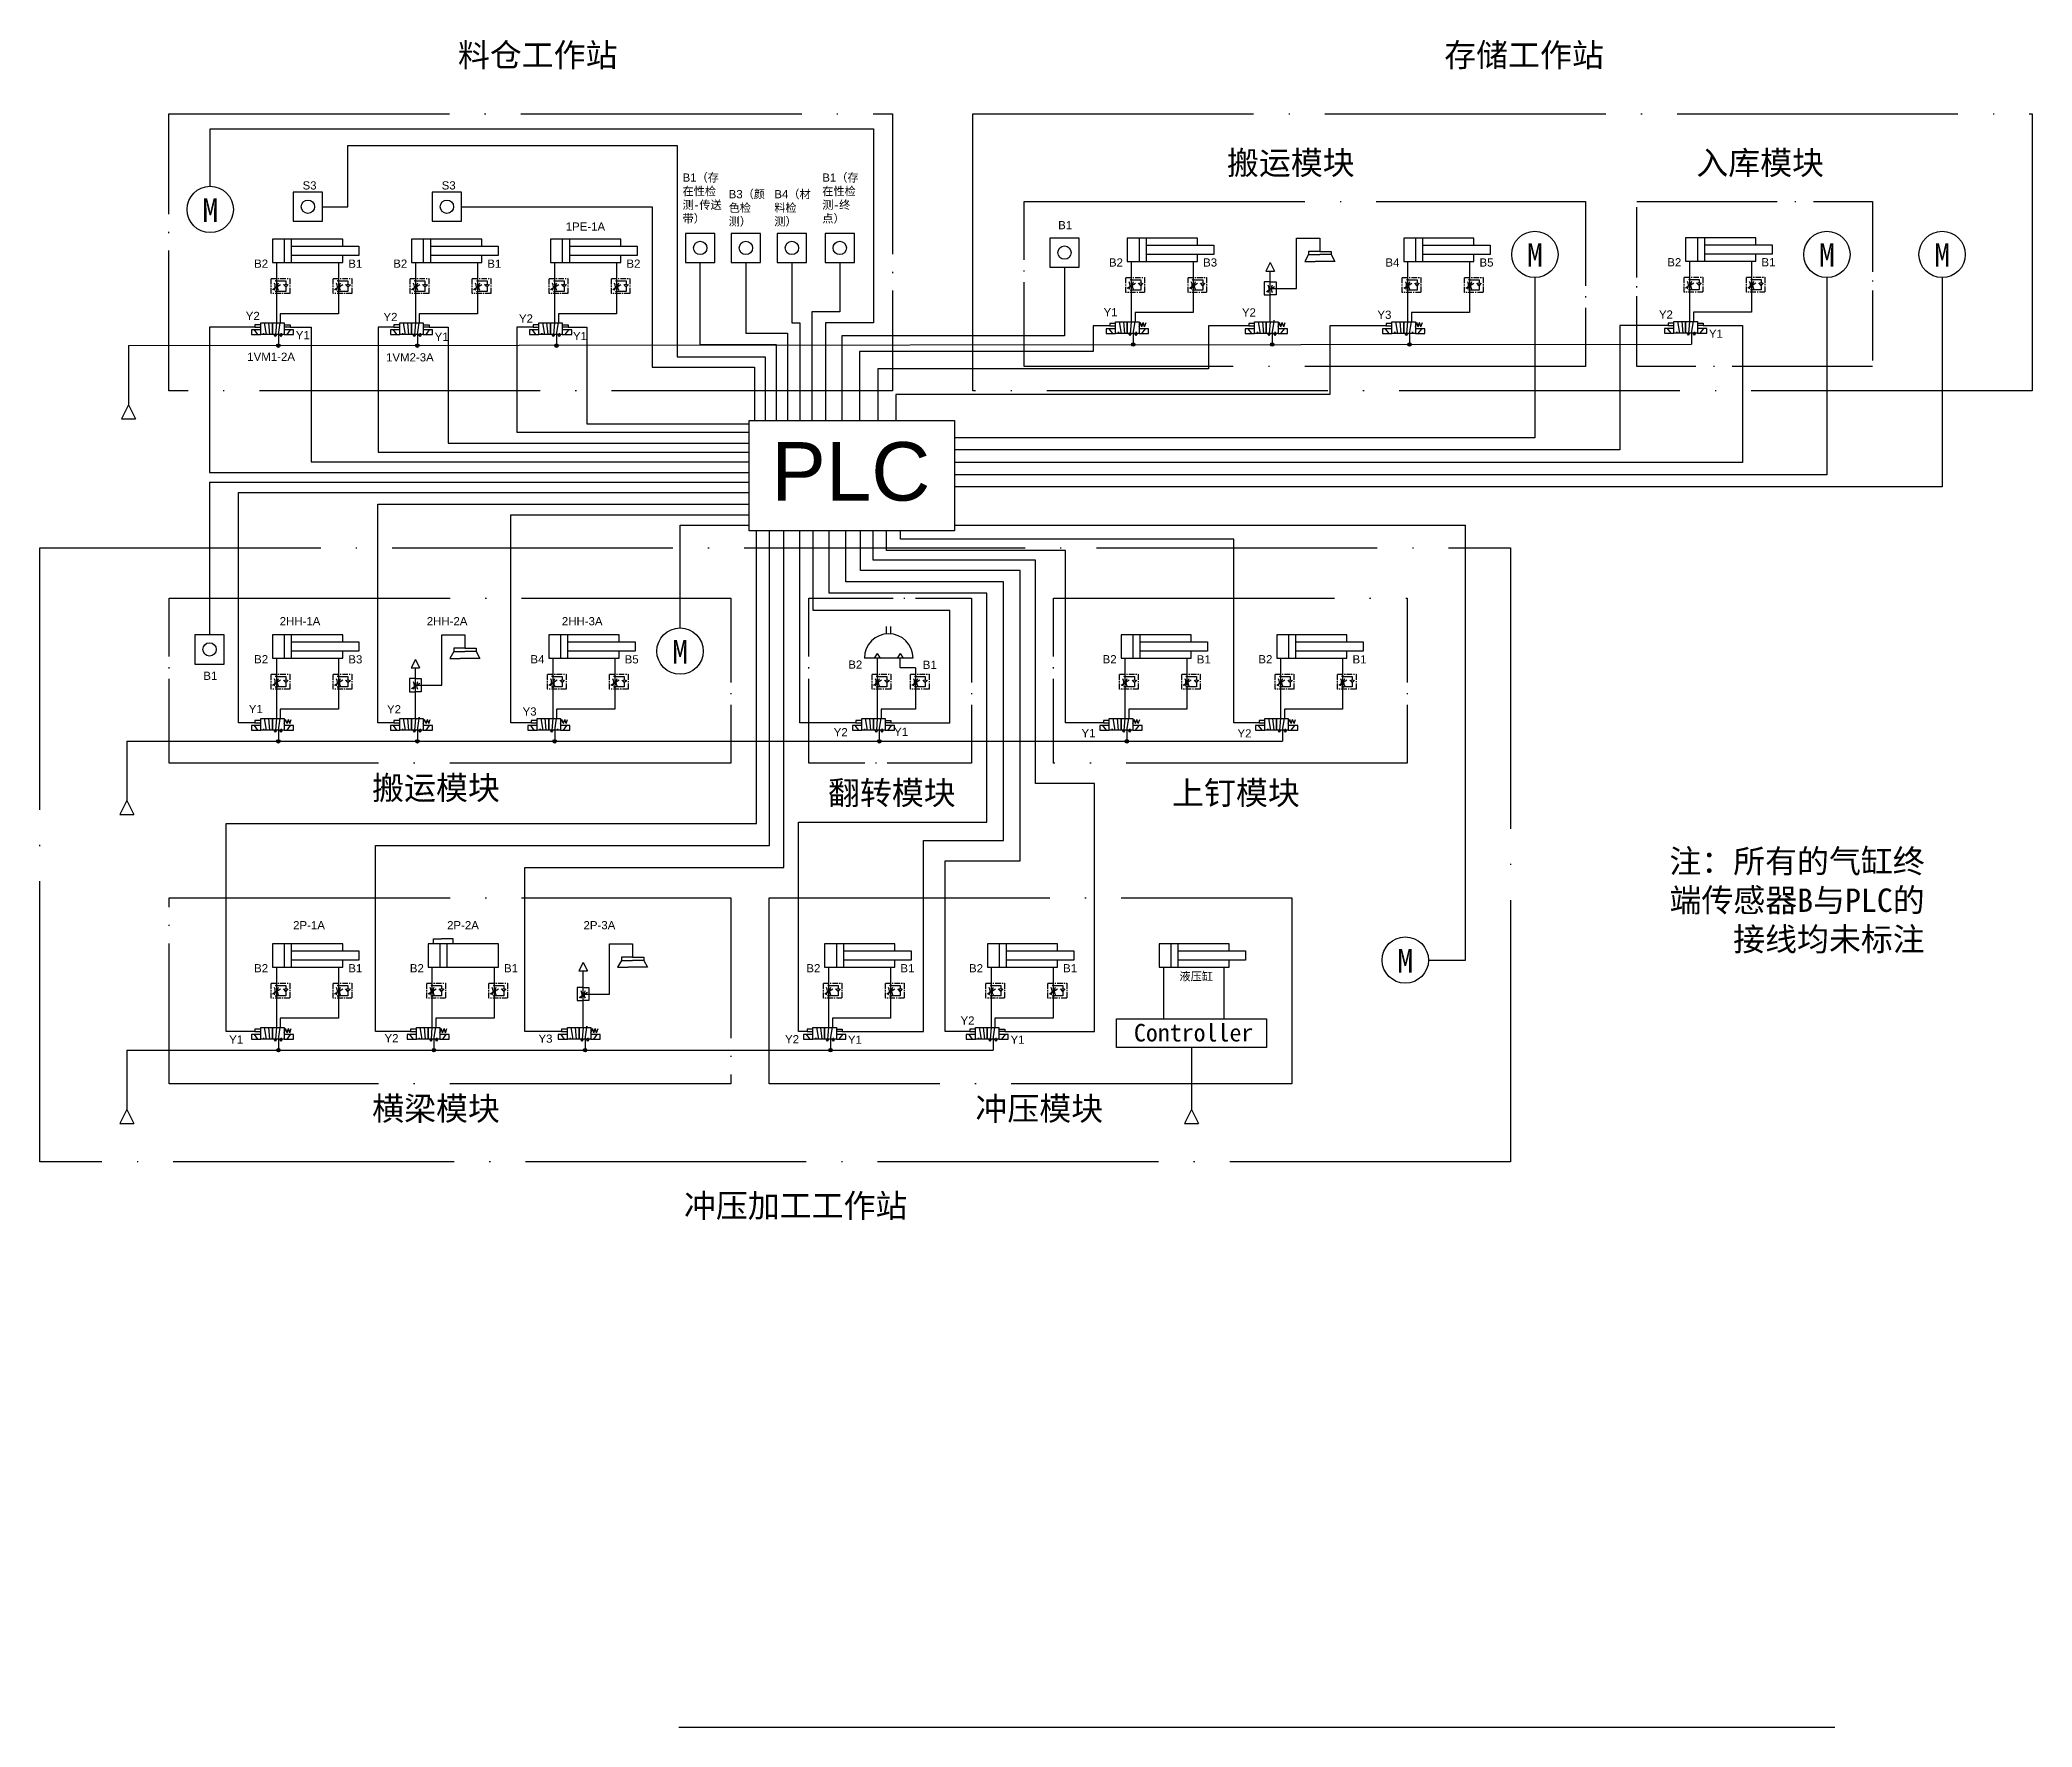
# Model space of a CAD drawing. Header units: inches. Extents: x 59 to 229, y -71 to 74.
import ezdxf

# ---------------------------------------------------------------- set-up
doc = ezdxf.new("R2010")
doc.units = ezdxf.units.IN
doc.header["$MEASUREMENT"] = 0
doc.linetypes.add('ACAD_ISO04W100', pattern=[30, 24, -3, 0, -3])
doc.layers.get('0').update_dxf_attribs({"lineweight": 25})
doc.layers.add('虚线', color=7, linetype='ACAD_ISO04W100', lineweight=25)
doc.styles.get("Standard").update_dxf_attribs({"font": 'arial.ttf'})

msp = doc.modelspace()

# ---------------------------------------------------------------- texts
for s, width, heights, insert, char_height, attachment_point in [('{\\fSimSun|b1|i0|c134|p2;料仓工作站}', 14.9843, [0], (108.33, 73.39), 2, 3), ('{\\fSimSun|b1|i0|c134|p2;存储工作站}', 14.9843, [0], (192.63, 73.39), 2, 3), ('{\\fSimSun|b0|i0|c134|p2;搬运模块}', 14.9843, [0], (171.33, 64.17), 2, 3), ('{\\fSimSun|b0|i0|c134|p2;入库模块}', 14.9843, [0], (211.44, 64.17), 2, 3), ('S3', 0.6954, [0], (81.41, 61.59), 0.7, 1), ('S3', 0.6954, [0], (93.3, 61.59), 0.7, 1), ('B1{\\fSimSun|b0|i0|c134|p2;（存在性检测-传送带）}', 3.379, [0], (113.89, 62.26), 0.7, 1), ('B1{\\fSimSun|b0|i0|c134|p2;（存在性检测-终点）}', 3.379, [0], (125.83, 62.26), 0.7, 1), ('{\\fSimSun|b0|i0|c134|p2;M}', 2.0172, [0], (74.21, 60.12), 2, 3), ('B3{\\fSimSun|b0|i0|c134|p2;（颜色检测）}', 3.5073, [0], (117.83, 60.84), 0.7, 1), ('B4{\\fSimSun|b0|i0|c134|p2;（材料检测）}', 3.4259, [0], (121.73, 60.84), 0.7, 1), ('1PE-1A', 0.6954, [0], (107.27, 58.07), 0.7, 3), ('B1', 0.6954, [0], (145.99, 58.19), 0.7, 1), ('{\\fSimSun|b0|i0|c134|p2;M}', 2.0172, [0], (187.42, 56.28), 2, 3), ('{\\fSimSun|b0|i0|c134|p2;M}', 2.0172, [0], (212.38, 56.28), 2, 3), ('{\\fSimSun|b0|i0|c134|p2;M}', 2.0172, [0], (222.23, 56.28), 2, 3), ('B2', 0.6954, [0], (77.27, 54.9), 0.7, 1), ('B1', 0.6954, [0], (85.32, 54.9), 0.7, 1), ('B2', 0.6954, [0], (89.16, 54.9), 0.7, 1), ('B1', 0.6954, [0], (97.2, 54.9), 0.7, 1), ('B2', 0.6954, [0], (109.09, 54.9), 0.7, 1), ('B2', 0.6954, [0], (150.33, 55), 0.7, 1), ('B3', 0.6954, [0], (158.38, 55), 0.7, 1), ('B4', 0.6954, [0], (173.96, 55), 0.7, 1), ('B5', 0.6954, [0], (182, 55), 0.7, 1), ('B2', 0.6954, [0], (198.05, 55.02), 0.7, 1), ('B1', 0.6954, [0], (206.1, 55.02), 0.7, 1), ('Y2', 0.6954, [0], (77.75, 50.43), 0.7, 3), ('Y2', 0.6954, [0], (89.52, 50.34), 0.7, 3), ('Y2', 0.6954, [0], (101.1, 50.21), 0.7, 3), ('Y1', 0.6954, [0], (151.07, 50.75), 0.7, 3), ('Y2', 0.6954, [0], (162.89, 50.73), 0.7, 3), ('Y3', 0.6954, [0], (174.47, 50.53), 0.7, 3), ('Y2', 0.6954, [0], (198.53, 50.55), 0.7, 3), ('Y1', 0.6954, [0], (80.83, 48.79), 0.7, 1), ('Y1', 0.6954, [0], (92.7, 48.65), 0.7, 1), ('Y1', 0.6954, [0], (104.52, 48.71), 0.7, 1), ('Y1', 0.6954, [0], (201.61, 48.91), 0.7, 1), ('1VM1-2A', 0.7, [0], (80.76, 46.94), 0.7, 3), ('1VM2-3A', 0.6954, [0], (92.62, 46.89), 0.7, 3), ('PLC', 0.6954, [0], (135.06, 39.29), 5, 3), ('2HH-1A', 0.7, [0], (82.93, 24.33), 0.7, 3), ('2HH-2A', 0.7, [0], (95.5, 24.33), 0.7, 3), ('2HH-3A', 0.7, [0], (107.05, 24.33), 0.7, 3), ('{\\fSimSun|b0|i0|c134|p2;M}', 2.0172, [0], (114.36, 22.36), 2, 3), ('B2', 0.6954, [0], (77.27, 21.08), 0.7, 1), ('B3', 0.6954, [0], (85.32, 21.07), 0.7, 1), ('B4', 0.6954, [0], (100.89, 21.08), 0.7, 1), ('B5', 0.6954, [0], (108.94, 21.07), 0.7, 1), ('B2', 0.6954, [0], (128.05, 20.62), 0.7, 1), ('B1', 0.6954, [0], (134.42, 20.6), 0.7, 1), ('B2', 0.6954, [0], (149.79, 21.08), 0.7, 1), ('B1', 0.6954, [0], (157.84, 21.07), 0.7, 1), ('B2', 0.6954, [0], (163.1, 21.08), 0.7, 1), ('B1', 0.6954, [0], (171.15, 21.07), 0.7, 1), ('B1', 0.6954, [0], (72.93, 19.66), 0.7, 1), ('Y1', 0.6954, [0], (78.01, 16.82), 0.7, 3), ('Y2', 0.6954, [0], (89.82, 16.8), 0.7, 3), ('Y3', 0.6954, [0], (101.41, 16.61), 0.7, 3), ('Y2', 0.6954, [0], (128, 14.84), 0.7, 3), ('Y1', 0.6954, [0], (133.16, 14.87), 0.7, 3), ('Y1', 0.6954, [0], (149.18, 14.76), 0.7, 3), ('Y2', 0.6954, [0], (162.51, 14.74), 0.7, 3), ('{\\fSimSun|b0|i0|c134|p2;搬运模块}', 14.9843, [0], (98.27, 10.73), 2, 3), ('{\\fSimSun|b0|i0|c134|p2;翻转模块}', 14.9843, [0], (137.23, 10.3), 2, 3), ('{\\fSimSun|b0|i0|c134|p2;上钉模块}', 14.9843, [0], (166.64, 10.3), 2, 3), ('{\\fSimSun|b0|i0|c134|p2;注：所有的气缸终  端传感器B与PLC的接线均未标注}', 24.1496, [14.71], (220.05, 4.46), 2, 3), ('2P-1A', 0.7, [0], (83.32, -1.66), 0.7, 3), ('2P-2A', 0.7, [0], (96.48, -1.66), 0.7, 3), ('2P-3A', 0.7, [0], (108.14, -1.66), 0.7, 3), ('{\\fSimSun|b0|i0|c134|p2;M}', 2.0172, [0], (176.34, -4.06), 2, 3), ('B2', 0.6954, [0], (77.27, -5.34), 0.7, 1), ('B1', 0.6954, [0], (85.32, -5.34), 0.7, 1), ('B2', 0.6954, [0], (90.58, -5.34), 0.7, 1), ('B1', 0.6954, [0], (98.63, -5.34), 0.7, 1), ('B2', 0.6954, [0], (124.47, -5.34), 0.7, 1), ('B1', 0.6954, [0], (132.51, -5.34), 0.7, 1), ('B2', 0.6954, [0], (138.37, -5.34), 0.7, 1), ('B1', 0.6954, [0], (146.41, -5.34), 0.7, 1), ('{\\fSimSun|b0|i0|c134|p2;液压缸}', 3.2384, [0], (159.22, -6.04), 0.7, 3), ('Y2', 0.6954, [0], (138.84, -9.81), 0.7, 3), ('Y1', 0.6954, [0], (76.33, -11.44), 0.7, 3), ('Y2', 0.6954, [0], (89.61, -11.32), 0.7, 3), ('Y3', 0.6954, [0], (102.77, -11.36), 0.7, 3), ('Y2', 0.6954, [0], (123.84, -11.41), 0.7, 3), ('Y1', 0.6954, [0], (128.02, -11.45), 0.7, 1), ('Y1', 0.6954, [0], (141.92, -11.45), 0.7, 1), ('{\\fSimSun|b0|i0|c134|p2;Controller}', 14.9843, [0], (162.67, -10.45), 1.5, 3), ('{\\fSimSun|b0|i0|c134|p2;横梁模块}', 14.9843, [0], (98.27, -16.69), 2, 3), ('{\\fSimSun|b0|i0|c134|p2;冲压模块}', 14.9843, [0], (149.83, -16.69), 2, 3), ('{\\fSimSun|b1|i0|c134|p2;冲压加工工作站}', 20.8894, [0], (133.1, -24.99), 2, 3)]:
    msp.add_mtext_dynamic_manual_height_columns(s, width=width, gutter_width=1, heights=heights, dxfattribs=dict(insert=insert, char_height=char_height, attachment_point=attachment_point))

# ---------------------------------------------------------------- hatches: boundary and pattern name
h = msp.add_hatch(color=256)
h.dxf.hatch_style = 1
h.paths.add_polyline_path([(79.22, 53.08, 1), (79.12, 53.08, 1)])
h = msp.add_hatch(color=256)
h.dxf.hatch_style = 1
h.paths.add_polyline_path([(84.52, 53.08, 1), (84.42, 53.08, 1)])
h = msp.add_hatch(color=256)
h.dxf.hatch_style = 1
h.paths.add_polyline_path([(91.1, 53.08, 1), (91, 53.08, 1)])
h = msp.add_hatch(color=256)
h.dxf.hatch_style = 1
h.paths.add_polyline_path([(96.41, 53.08, 1), (96.31, 53.08, 1)])
h = msp.add_hatch(color=256)
h.dxf.hatch_style = 1
h.paths.add_polyline_path([(102.99, 53.08, 1), (102.89, 53.08, 1)])
h = msp.add_hatch(color=256)
h.dxf.hatch_style = 1
h.paths.add_polyline_path([(108.29, 53.08, 1), (108.19, 53.08, 1)])
h = msp.add_hatch(color=256)
h.dxf.hatch_style = 1
h.paths.add_polyline_path([(152.28, 53.18, 1), (152.18, 53.18, 1)])
h = msp.add_hatch(color=256)
h.dxf.hatch_style = 1
h.paths.add_polyline_path([(157.58, 53.18, 1), (157.48, 53.18, 1)])
h = msp.add_hatch(color=256)
h.dxf.hatch_style = 1
h.paths.add_polyline_path([(175.9, 53.18, 1), (175.8, 53.18, 1)])
h = msp.add_hatch(color=256)
h.dxf.hatch_style = 1
h.paths.add_polyline_path([(181.2, 53.18, 1), (181.1, 53.18, 1)])
h = msp.add_hatch(color=256)
h.dxf.hatch_style = 1
h.paths.add_polyline_path([(200, 53.2, 1), (199.9, 53.2, 1)])
h = msp.add_hatch(color=256)
h.dxf.hatch_style = 1
h.paths.add_polyline_path([(205.3, 53.2, 1), (205.2, 53.2, 1)])
h = msp.add_hatch(color=256)
h.dxf.hatch_style = 1
h.paths.add_polyline_path([(79.22, 52.18, 1), (79.12, 52.18, 1)])
h = msp.add_hatch(color=256)
h.dxf.hatch_style = 1
h.paths.add_polyline_path([(84.52, 52.18, 1), (84.42, 52.18, 1)])
h = msp.add_hatch(color=256)
h.dxf.hatch_style = 1
h.paths.add_polyline_path([(91.1, 52.18, 1), (91, 52.18, 1)])
h = msp.add_hatch(color=256)
h.dxf.hatch_style = 1
h.paths.add_polyline_path([(96.41, 52.18, 1), (96.31, 52.18, 1)])
h = msp.add_hatch(color=256)
h.dxf.hatch_style = 1
h.paths.add_polyline_path([(102.99, 52.18, 1), (102.89, 52.18, 1)])
h = msp.add_hatch(color=256)
h.dxf.hatch_style = 1
h.paths.add_polyline_path([(108.29, 52.18, 1), (108.19, 52.18, 1)])
h = msp.add_hatch(color=256)
h.dxf.hatch_style = 1
h.paths.add_polyline_path([(152.28, 52.28, 1), (152.18, 52.28, 1)])
h = msp.add_hatch(color=256)
h.dxf.hatch_style = 1
h.paths.add_polyline_path([(157.58, 52.28, 1), (157.48, 52.28, 1)])
h = msp.add_hatch(color=256)
h.dxf.hatch_style = 1
h.paths.add_polyline_path([(175.9, 52.28, 1), (175.8, 52.28, 1)])
h = msp.add_hatch(color=256)
h.dxf.hatch_style = 1
h.paths.add_polyline_path([(181.2, 52.28, 1), (181.1, 52.28, 1)])
h = msp.add_hatch(color=256)
h.dxf.hatch_style = 1
h.paths.add_polyline_path([(200, 52.3, 1), (199.9, 52.3, 1)])
h = msp.add_hatch(color=256)
h.dxf.hatch_style = 1
h.paths.add_polyline_path([(205.3, 52.3, 1), (205.2, 52.3, 1)])
h = msp.add_hatch(color=256)
h.dxf.hatch_style = 1
h.paths.add_polyline_path([(79.19, 47.54, 1), (79.49, 47.54, 1)])
h = msp.add_hatch(color=256)
h.dxf.hatch_style = 1
h.paths.add_polyline_path([(91.07, 47.54, 1), (91.37, 47.54, 1)])
h = msp.add_hatch(color=256)
h.dxf.hatch_style = 1
h.paths.add_polyline_path([(102.96, 47.54, 1), (103.26, 47.54, 1)])
h = msp.add_hatch(color=256)
h.dxf.hatch_style = 1
h.paths.add_polyline_path([(152.55, 47.64, 1), (152.25, 47.64, 1)])
h = msp.add_hatch(color=256)
h.dxf.hatch_style = 1
h.paths.add_polyline_path([(164.43, 47.64, 1), (164.13, 47.64, 1)])
h = msp.add_hatch(color=256)
h.dxf.hatch_style = 1
h.paths.add_polyline_path([(176.17, 47.64, 1), (175.87, 47.64, 1)])
h = msp.add_hatch(color=256)
h.dxf.hatch_style = 1
h.paths.add_polyline_path([(79.22, 19.26, 1), (79.12, 19.26, 1)])
h = msp.add_hatch(color=256)
h.dxf.hatch_style = 1
h.paths.add_polyline_path([(84.52, 19.26, 1), (84.42, 19.26, 1)])
h = msp.add_hatch(color=256)
h.dxf.hatch_style = 1
h.paths.add_polyline_path([(102.84, 19.26, 1), (102.74, 19.26, 1)])
h = msp.add_hatch(color=256)
h.dxf.hatch_style = 1
h.paths.add_polyline_path([(108.14, 19.26, 1), (108.04, 19.26, 1)])
h = msp.add_hatch(color=256)
h.dxf.hatch_style = 1
h.paths.add_polyline_path([(130.58, 19.26, 1), (130.48, 19.26, 1)])
h = msp.add_hatch(color=256)
h.dxf.hatch_style = 1
h.paths.add_polyline_path([(133.85, 19.26, 1), (133.75, 19.26, 1)])
h = msp.add_hatch(color=256)
h.dxf.hatch_style = 1
h.paths.add_polyline_path([(151.74, 19.26, 1), (151.64, 19.26, 1)])
h = msp.add_hatch(color=256)
h.dxf.hatch_style = 1
h.paths.add_polyline_path([(157.04, 19.26, 1), (156.94, 19.26, 1)])
h = msp.add_hatch(color=256)
h.dxf.hatch_style = 1
h.paths.add_polyline_path([(165.04, 19.26, 1), (164.94, 19.26, 1)])
h = msp.add_hatch(color=256)
h.dxf.hatch_style = 1
h.paths.add_polyline_path([(170.35, 19.26, 1), (170.25, 19.26, 1)])
h = msp.add_hatch(color=256)
h.dxf.hatch_style = 1
h.paths.add_polyline_path([(79.22, 18.36, 1), (79.12, 18.36, 1)])
h = msp.add_hatch(color=256)
h.dxf.hatch_style = 1
h.paths.add_polyline_path([(84.52, 18.36, 1), (84.42, 18.36, 1)])
h = msp.add_hatch(color=256)
h.dxf.hatch_style = 1
h.paths.add_polyline_path([(102.84, 18.36, 1), (102.74, 18.36, 1)])
h = msp.add_hatch(color=256)
h.dxf.hatch_style = 1
h.paths.add_polyline_path([(108.14, 18.36, 1), (108.04, 18.36, 1)])
h = msp.add_hatch(color=256)
h.dxf.hatch_style = 1
h.paths.add_polyline_path([(130.58, 18.36, 1), (130.48, 18.36, 1)])
h = msp.add_hatch(color=256)
h.dxf.hatch_style = 1
h.paths.add_polyline_path([(133.85, 18.36, 1), (133.75, 18.36, 1)])
h = msp.add_hatch(color=256)
h.dxf.hatch_style = 1
h.paths.add_polyline_path([(151.74, 18.36, 1), (151.64, 18.36, 1)])
h = msp.add_hatch(color=256)
h.dxf.hatch_style = 1
h.paths.add_polyline_path([(157.04, 18.36, 1), (156.94, 18.36, 1)])
h = msp.add_hatch(color=256)
h.dxf.hatch_style = 1
h.paths.add_polyline_path([(165.04, 18.36, 1), (164.94, 18.36, 1)])
h = msp.add_hatch(color=256)
h.dxf.hatch_style = 1
h.paths.add_polyline_path([(170.35, 18.36, 1), (170.25, 18.36, 1)])
h = msp.add_hatch(color=256)
h.dxf.hatch_style = 1
h.paths.add_polyline_path([(79.49, 13.71, 1), (79.19, 13.71, 1)])
h = msp.add_hatch(color=256)
h.dxf.hatch_style = 1
h.paths.add_polyline_path([(91.37, 13.71, 1), (91.07, 13.71, 1)])
h = msp.add_hatch(color=256)
h.dxf.hatch_style = 1
h.paths.add_polyline_path([(103.11, 13.71, 1), (102.81, 13.71, 1)])
h = msp.add_hatch(color=256)
h.dxf.hatch_style = 1
h.paths.add_polyline_path([(130.85, 13.71, 1), (130.55, 13.71, 1)])
h = msp.add_hatch(color=256)
h.dxf.hatch_style = 1
h.paths.add_polyline_path([(152.01, 13.71, 1), (151.71, 13.71, 1)])
h = msp.add_hatch(color=256)
h.dxf.hatch_style = 1
h.paths.add_polyline_path([(79.22, -7.16, 1), (79.12, -7.16, 1)])
h = msp.add_hatch(color=256)
h.dxf.hatch_style = 1
h.paths.add_polyline_path([(79.22, -8.06, 1), (79.12, -8.06, 1)])
h = msp.add_hatch(color=256)
h.dxf.hatch_style = 1
h.paths.add_polyline_path([(84.52, -7.16, 1), (84.42, -7.16, 1)])
h = msp.add_hatch(color=256)
h.dxf.hatch_style = 1
h.paths.add_polyline_path([(84.52, -8.06, 1), (84.42, -8.06, 1)])
h = msp.add_hatch(color=256)
h.dxf.hatch_style = 1
h.paths.add_polyline_path([(92.52, -7.16, 1), (92.42, -7.16, 1)])
h = msp.add_hatch(color=256)
h.dxf.hatch_style = 1
h.paths.add_polyline_path([(92.52, -8.06, 1), (92.42, -8.06, 1)])
h = msp.add_hatch(color=256)
h.dxf.hatch_style = 1
h.paths.add_polyline_path([(97.83, -7.16, 1), (97.73, -7.16, 1)])
h = msp.add_hatch(color=256)
h.dxf.hatch_style = 1
h.paths.add_polyline_path([(97.83, -8.06, 1), (97.73, -8.06, 1)])
h = msp.add_hatch(color=256)
h.dxf.hatch_style = 1
h.paths.add_polyline_path([(126.41, -7.16, 1), (126.31, -7.16, 1)])
h = msp.add_hatch(color=256)
h.dxf.hatch_style = 1
h.paths.add_polyline_path([(126.41, -8.06, 1), (126.31, -8.06, 1)])
h = msp.add_hatch(color=256)
h.dxf.hatch_style = 1
h.paths.add_polyline_path([(131.72, -7.16, 1), (131.62, -7.16, 1)])
h = msp.add_hatch(color=256)
h.dxf.hatch_style = 1
h.paths.add_polyline_path([(131.72, -8.06, 1), (131.62, -8.06, 1)])
h = msp.add_hatch(color=256)
h.dxf.hatch_style = 1
h.paths.add_polyline_path([(140.31, -7.16, 1), (140.21, -7.16, 1)])
h = msp.add_hatch(color=256)
h.dxf.hatch_style = 1
h.paths.add_polyline_path([(140.31, -8.06, 1), (140.21, -8.06, 1)])
h = msp.add_hatch(color=256)
h.dxf.hatch_style = 1
h.paths.add_polyline_path([(145.62, -7.16, 1), (145.52, -7.16, 1)])
h = msp.add_hatch(color=256)
h.dxf.hatch_style = 1
h.paths.add_polyline_path([(145.62, -8.06, 1), (145.52, -8.06, 1)])
h = msp.add_hatch(color=256)
h.dxf.hatch_style = 1
h.paths.add_polyline_path([(79.49, -12.7, 1), (79.19, -12.7, 1)])
h = msp.add_hatch(color=256)
h.dxf.hatch_style = 1
h.paths.add_polyline_path([(92.79, -12.7, 1), (92.49, -12.7, 1)])
h = msp.add_hatch(color=256)
h.dxf.hatch_style = 1
h.paths.add_polyline_path([(105.7, -12.7, 1), (105.4, -12.7, 1)])
h = msp.add_hatch(color=256)
h.dxf.hatch_style = 1
h.paths.add_polyline_path([(126.68, -12.7, 1), (126.38, -12.7, 1)])

# ---------------------------------------------------------------- linework, layer by layer
for p, q in [((73.52, 61.16), (73.52, 66.08)), ((73.52, 66.08), (130.2, 66.08)), ((130.2, 66.08), (130.2, 49.49)), ((85.29, 59.42), (85.29, 64.64)), ((85.29, 64.64), (113.42, 64.64)), ((113.42, 64.64), (113.42, 46.58)), ((83.12, 59.42), (85.29, 59.42)), ((95, 59.42), (111.28, 59.42)), ((111.28, 59.42), (111.28, 45.7)), ((78.84, 56.64), (78.84, 54.64)), ((84.84, 56.64), (78.84, 56.64)), ((79.84, 56.64), (79.84, 54.64)), ((80.44, 56.64), (80.44, 54.64)), ((84.84, 56.04), (84.84, 56.64)), ((90.73, 56.64), (90.73, 54.64)), ((96.73, 56.64), (90.73, 56.64)), ((91.73, 56.64), (91.73, 54.64)), ((92.33, 56.64), (92.33, 54.64)), ((96.73, 56.04), (96.73, 56.64)), ((102.61, 56.64), (102.61, 54.64)), ((108.61, 56.64), (102.61, 56.64)), ((103.61, 56.64), (103.61, 54.64)), ((104.21, 56.64), (104.21, 54.64)), ((108.61, 56.04), (108.61, 56.64)), ((151.9, 56.74), (151.9, 54.74)), ((157.9, 56.74), (151.9, 56.74)), ((152.9, 56.74), (152.9, 54.74)), ((153.5, 56.74), (153.5, 54.74)), ((157.9, 56.14), (157.9, 56.74)), ((175.52, 56.74), (175.52, 54.74)), ((181.52, 56.74), (175.52, 56.74)), ((176.52, 56.74), (176.52, 54.74)), ((177.12, 56.74), (177.12, 54.74)), ((181.52, 56.14), (181.52, 56.74)), ((199.62, 56.77), (199.62, 54.77)), ((205.62, 56.77), (199.62, 56.77)), ((200.62, 56.77), (200.62, 54.77)), ((201.22, 56.77), (201.22, 54.77)), ((205.62, 56.17), (205.62, 56.77)), ((78.84, 54.64), (84.84, 54.64)), ((79.17, 54.64), (79.17, 53.82)), ((80.44, 56.04), (86.23, 56.04)), ((86.23, 55.24), (80.44, 55.24)), ((84.47, 54.64), (84.47, 53.75)), ((84.84, 54.64), (84.84, 55.24)), ((86.23, 56.04), (86.23, 55.24)), ((90.73, 54.64), (96.73, 54.64)), ((91.05, 54.64), (91.05, 53.82)), ((92.33, 56.04), (98.12, 56.04)), ((98.12, 55.24), (92.33, 55.24)), ((96.36, 54.64), (96.36, 53.75)), ((96.73, 54.64), (96.73, 55.24)), ((98.12, 56.04), (98.12, 55.24)), ((102.61, 54.64), (108.61, 54.64)), ((102.94, 54.64), (102.94, 53.82)), ((104.21, 56.04), (110, 56.04)), ((110, 55.24), (104.21, 55.24)), ((108.24, 54.64), (108.24, 53.75)), ((108.61, 54.64), (108.61, 55.24)), ((110, 56.04), (110, 55.24)), ((115.4, 47.64), (115.4, 54.64)), ((119.3, 54.64), (119.3, 48.62)), ((123.23, 54.64), (123.23, 49.49)), ((127.32, 54.64), (127.32, 50.44)), ((151.9, 54.74), (157.9, 54.74)), ((152.23, 54.74), (152.23, 53.92)), ((153.5, 56.14), (159.29, 56.14)), ((159.29, 55.34), (153.5, 55.34)), ((157.53, 54.74), (157.53, 53.85)), ((157.9, 54.74), (157.9, 55.34)), ((159.29, 56.14), (159.29, 55.34)), ((175.52, 54.74), (181.52, 54.74)), ((175.85, 54.74), (175.85, 53.92)), ((177.12, 56.14), (182.92, 56.14)), ((182.92, 55.34), (177.12, 55.34)), ((181.15, 54.74), (181.15, 53.85)), ((181.52, 54.74), (181.52, 55.34)), ((182.92, 56.14), (182.92, 55.34)), ((199.62, 54.77), (205.62, 54.77)), ((199.95, 54.77), (199.95, 53.95)), ((201.22, 56.17), (207.01, 56.17)), ((207.01, 55.37), (201.22, 55.37)), ((205.25, 54.77), (205.25, 53.87)), ((205.62, 54.77), (205.62, 55.37)), ((207.01, 56.17), (207.01, 55.37)), ((79.17, 53.82), (79.17, 53.12)), ((79.17, 53.12), (79.17, 52.12)), ((79.17, 53.08), (79.99, 53.08)), ((79.99, 53.08), (79.99, 52.8)), ((84.47, 53.82), (84.47, 53.12)), ((84.47, 53.75), (84.47, 53.12)), ((84.47, 53.12), (84.47, 52.12)), ((84.47, 53.08), (85.29, 53.08)), ((85.29, 53.08), (85.29, 52.8)), ((91.05, 53.82), (91.05, 53.12)), ((91.05, 53.12), (91.05, 52.12)), ((91.05, 53.08), (91.87, 53.08)), ((91.87, 53.08), (91.87, 52.8)), ((96.36, 53.82), (96.36, 53.12)), ((96.36, 53.75), (96.36, 53.12)), ((96.36, 53.12), (96.36, 52.12)), ((96.36, 53.08), (97.18, 53.08)), ((97.18, 53.08), (97.18, 52.8)), ((102.94, 53.82), (102.94, 53.12)), ((102.94, 53.12), (102.94, 52.12)), ((102.94, 53.08), (103.76, 53.08)), ((103.76, 53.08), (103.76, 52.8)), ((108.24, 53.82), (108.24, 53.12)), ((108.24, 53.75), (108.24, 53.12)), ((108.24, 53.12), (108.24, 52.12)), ((108.24, 53.08), (109.06, 53.08)), ((109.06, 53.08), (109.06, 52.8)), ((151.9, 52.44), (152.6, 52.88)), ((152.23, 53.92), (152.23, 53.22)), ((152.23, 53.22), (152.23, 52.22)), ((152.23, 53.18), (153.05, 53.18)), ((153.05, 52.66), (152.84, 52.88)), ((153.05, 53.18), (153.05, 52.91)), ((153.05, 52.66), (153.25, 52.88)), ((157.21, 52.44), (157.9, 52.88)), ((157.53, 53.92), (157.53, 53.22)), ((157.53, 53.85), (157.53, 53.22)), ((157.53, 53.22), (157.53, 52.22)), ((157.53, 53.18), (158.35, 53.18)), ((158.35, 52.66), (158.15, 52.88)), ((158.35, 53.18), (158.35, 52.91)), ((158.35, 52.66), (158.56, 52.88)), ((175.52, 52.44), (176.22, 52.88)), ((175.85, 53.92), (175.85, 53.22)), ((175.85, 53.22), (175.85, 52.22)), ((175.85, 53.18), (176.67, 53.18)), ((176.67, 52.66), (176.46, 52.88)), ((176.67, 53.18), (176.67, 52.91)), ((176.67, 52.66), (176.88, 52.88)), ((180.83, 52.44), (181.52, 52.88)), ((181.15, 53.92), (181.15, 53.22)), ((181.15, 53.85), (181.15, 53.22)), ((181.15, 53.22), (181.15, 52.22)), ((181.15, 53.18), (181.97, 53.18)), ((181.97, 52.66), (181.77, 52.88)), ((181.97, 53.18), (181.97, 52.91)), ((181.97, 52.66), (182.18, 52.88)), ((186.73, 53.37), (186.73, 39.67)), ((199.62, 52.47), (200.32, 52.9)), ((199.95, 53.95), (199.95, 53.24)), ((199.95, 53.24), (199.95, 52.24)), ((199.95, 53.2), (200.77, 53.2)), ((200.77, 52.68), (200.56, 52.9)), ((200.77, 53.2), (200.77, 52.93)), ((200.77, 52.68), (200.97, 52.9)), ((204.93, 52.47), (205.62, 52.9)), ((205.25, 53.95), (205.25, 53.24)), ((205.25, 53.87), (205.25, 53.24)), ((205.25, 53.24), (205.25, 52.24)), ((205.25, 53.2), (206.07, 53.2)), ((206.07, 52.68), (205.87, 52.9)), ((206.07, 53.2), (206.07, 52.93)), ((206.07, 52.68), (206.28, 52.9)), ((211.69, 53.37), (211.69, 36.48)), ((221.54, 53.37), (221.54, 35.46)), ((78.84, 52.34), (79.53, 52.78)), ((79.99, 52.18), (79.17, 52.18)), ((79.17, 52.12), (79.17, 49.48)), ((79.99, 52.56), (79.78, 52.78)), ((79.99, 52.56), (80.19, 52.78)), ((79.99, 52.56), (79.99, 52.18)), ((84.15, 52.34), (84.84, 52.78)), ((85.29, 52.18), (84.47, 52.18)), ((84.47, 52.12), (84.47, 50.58)), ((85.29, 52.56), (85.08, 52.78)), ((85.29, 52.56), (85.5, 52.78)), ((85.29, 52.56), (85.29, 52.18)), ((90.73, 52.34), (91.42, 52.78)), ((91.87, 52.18), (91.05, 52.18)), ((91.05, 52.12), (91.05, 49.48)), ((91.87, 52.56), (91.66, 52.78)), ((91.87, 52.56), (92.08, 52.78)), ((91.87, 52.56), (91.87, 52.18)), ((96.03, 52.34), (96.73, 52.78)), ((97.18, 52.18), (96.36, 52.18)), ((96.36, 52.12), (96.36, 50.58)), ((97.18, 52.56), (96.97, 52.78)), ((97.18, 52.56), (97.38, 52.78)), ((97.18, 52.56), (97.18, 52.18)), ((102.61, 52.34), (103.31, 52.78)), ((103.76, 52.18), (102.94, 52.18)), ((102.94, 52.12), (102.94, 49.48)), ((103.76, 52.56), (103.55, 52.78)), ((103.76, 52.56), (103.96, 52.78)), ((103.76, 52.56), (103.76, 52.18)), ((107.92, 52.34), (108.61, 52.78)), ((109.06, 52.18), (108.24, 52.18)), ((108.24, 52.12), (108.24, 50.58)), ((109.06, 52.56), (108.86, 52.78)), ((109.06, 52.56), (109.27, 52.78)), ((109.06, 52.56), (109.06, 52.18)), ((146.53, 51.82), (146.53, 48.38)), ((153.05, 52.28), (152.23, 52.28)), ((152.23, 52.22), (152.23, 49.58)), ((153.05, 52.66), (153.05, 52.28)), ((158.35, 52.28), (157.53, 52.28)), ((157.53, 52.22), (157.53, 50.68)), ((158.35, 52.66), (158.35, 52.28)), ((163.79, 52.16), (164.48, 52.6)), ((176.67, 52.28), (175.85, 52.28)), ((175.85, 52.22), (175.85, 49.58)), ((176.67, 52.66), (176.67, 52.28)), ((181.97, 52.28), (181.15, 52.28)), ((181.15, 52.22), (181.15, 50.68)), ((181.97, 52.66), (181.97, 52.28)), ((200.77, 52.3), (199.95, 52.3)), ((199.95, 52.24), (199.95, 49.6)), ((200.77, 52.68), (200.77, 52.3)), ((206.07, 52.3), (205.25, 52.3)), ((205.25, 52.24), (205.25, 50.7)), ((206.07, 52.68), (206.07, 52.3)), ((77.84, 49.48), (78.84, 49.48)), ((77.84, 48.48), (77.84, 49.48)), ((78.34, 48.48), (78.17, 49.48)), ((78.5, 49.48), (78.59, 48.48)), ((78.84, 49.48), (78.84, 48.48)), ((78.84, 49.48), (79.84, 49.48)), ((78.84, 48.48), (78.84, 49.48)), ((79.17, 49.48), (79.09, 48.48)), ((79.34, 48.48), (79.5, 49.48)), ((84.47, 50.27), (79.5, 50.27)), ((79.5, 50.27), (79.5, 49.48)), ((79.84, 49.48), (79.84, 48.48)), ((84.47, 50.58), (84.47, 50.27)), ((89.72, 49.48), (90.72, 49.48)), ((89.72, 48.48), (89.72, 49.48)), ((90.22, 48.48), (90.05, 49.48)), ((90.38, 49.48), (90.47, 48.48)), ((90.72, 49.48), (90.72, 48.48)), ((90.72, 49.48), (91.72, 49.48)), ((90.72, 48.48), (90.72, 49.48)), ((91.05, 49.48), (90.97, 48.48)), ((91.22, 48.48), (91.38, 49.48)), ((96.36, 50.27), (91.38, 50.27)), ((91.38, 50.27), (91.38, 49.48)), ((91.72, 49.48), (91.72, 48.48)), ((96.36, 50.58), (96.36, 50.27)), ((101.61, 49.48), (102.61, 49.48)), ((101.61, 48.48), (101.61, 49.48)), ((102.11, 48.48), (101.94, 49.48)), ((102.27, 49.48), (102.36, 48.48)), ((102.61, 49.48), (102.61, 48.48)), ((102.61, 49.48), (103.61, 49.48)), ((102.61, 48.48), (102.61, 49.48)), ((102.94, 49.48), (102.86, 48.48)), ((103.11, 48.48), (103.27, 49.48)), ((108.24, 50.27), (103.27, 50.27)), ((103.27, 50.27), (103.27, 49.48)), ((103.61, 49.48), (103.61, 48.48)), ((108.24, 50.58), (108.24, 50.27)), ((123.23, 49.49), (123.9, 49.49)), ((123.9, 49.49), (123.9, 41.15)), ((124.93, 50.44), (124.93, 41.15)), ((127.32, 50.44), (124.93, 50.44)), ((130.2, 49.49), (126.09, 49.49)), ((126.09, 49.49), (126.09, 41.15)), ((150.9, 49.43), (150.4, 49.43)), ((150.4, 49.43), (150.4, 49.23)), ((150.9, 49.58), (151.9, 49.58)), ((150.9, 48.58), (150.9, 49.58)), ((151.4, 48.58), (151.23, 49.58)), ((151.56, 49.58), (151.65, 48.58)), ((151.9, 49.58), (151.9, 48.58)), ((151.9, 49.58), (152.9, 49.58)), ((151.9, 48.58), (151.9, 49.58)), ((152.23, 49.58), (152.15, 48.58)), ((152.4, 48.58), (152.56, 49.58)), ((157.53, 50.37), (152.56, 50.37)), ((152.56, 50.37), (152.56, 49.58)), ((152.9, 49.58), (152.9, 48.58)), ((157.53, 50.68), (157.53, 50.37)), ((162.78, 49.43), (162.28, 49.43)), ((162.28, 49.43), (162.28, 49.23)), ((162.78, 49.58), (163.78, 49.58)), ((162.78, 48.58), (162.78, 49.58)), ((163.28, 48.58), (163.11, 49.58)), ((163.44, 49.58), (163.53, 48.58)), ((163.78, 49.58), (163.78, 48.58)), ((163.78, 49.58), (164.78, 49.58)), ((163.78, 48.58), (163.78, 49.58)), ((164.11, 49.58), (164.03, 48.58)), ((164.28, 48.58), (164.44, 49.58)), ((164.39, 49.68), (164.44, 49.68)), ((164.44, 49.58), (164.44, 49.68)), ((164.44, 49.68), (164.49, 49.68)), ((164.78, 49.58), (164.78, 48.58)), ((174.52, 49.43), (174.02, 49.43)), ((174.02, 49.43), (174.02, 49.23)), ((174.52, 49.58), (175.52, 49.58)), ((174.52, 48.58), (174.52, 49.58)), ((175.02, 48.58), (174.85, 49.58)), ((175.18, 49.58), (175.27, 48.58)), ((175.52, 49.58), (175.52, 48.58)), ((175.52, 49.58), (176.52, 49.58)), ((175.52, 48.58), (175.52, 49.58)), ((175.85, 49.58), (175.77, 48.58)), ((176.02, 48.58), (176.18, 49.58)), ((181.15, 50.37), (176.18, 50.37)), ((176.18, 50.37), (176.18, 49.58)), ((176.52, 49.58), (176.52, 48.58)), ((181.15, 50.68), (181.15, 50.37)), ((198.62, 49.45), (198.12, 49.45)), ((198.12, 49.45), (198.12, 49.25)), ((198.62, 49.6), (199.62, 49.6)), ((198.62, 48.6), (198.62, 49.6)), ((199.12, 48.6), (198.95, 49.6)), ((199.28, 49.6), (199.37, 48.6)), ((199.62, 49.6), (199.62, 48.6)), ((199.62, 49.6), (200.62, 49.6)), ((199.62, 48.6), (199.62, 49.6)), ((199.95, 49.6), (199.87, 48.6)), ((200.12, 48.6), (200.28, 49.6)), ((205.25, 50.4), (200.28, 50.4)), ((200.28, 50.4), (200.28, 49.6)), ((200.62, 49.6), (200.62, 48.6)), ((200.62, 49.45), (201.12, 49.45)), ((201.12, 49.45), (201.12, 49.25)), ((205.25, 50.7), (205.25, 50.4)), ((77.34, 49.13), (73.46, 49.13)), ((73.46, 49.13), (73.46, 38.83)), ((77.59, 48.48), (77.29, 48.88)), ((77.84, 49.33), (77.34, 49.33)), ((77.34, 49.33), (77.34, 49.13)), ((77.34, 49.13), (77.84, 49.13)), ((78.84, 48.48), (77.84, 48.48)), ((78.04, 48.58), (78.09, 48.58)), ((78.09, 48.48), (78.09, 48.58)), ((78.09, 48.58), (78.14, 48.58)), ((79.84, 48.48), (78.84, 48.48)), ((79.09, 48.31), (78.97, 48.48)), ((79.09, 48.31), (79.2, 48.48)), ((79.34, 48.48), (79.34, 47.54)), ((79.59, 48.31), (79.47, 48.48)), ((79.54, 48.58), (79.59, 48.58)), ((79.59, 48.48), (79.59, 48.58)), ((79.59, 48.58), (79.64, 48.58)), ((79.59, 48.31), (79.7, 48.48)), ((79.84, 49.33), (80.34, 49.33)), ((80.34, 49.13), (79.84, 49.13)), ((80.08, 48.48), (80.38, 48.88)), ((80.34, 49.33), (80.34, 49.13)), ((80.34, 49.13), (82.15, 49.13)), ((82.15, 49.13), (82.15, 37.6)), ((89.22, 49.13), (87.87, 49.13)), ((87.87, 49.13), (87.87, 38.42)), ((89.47, 48.48), (89.17, 48.88)), ((89.72, 49.33), (89.22, 49.33)), ((89.22, 49.33), (89.22, 49.13)), ((89.22, 49.13), (89.72, 49.13)), ((90.72, 48.48), (89.72, 48.48)), ((89.92, 48.58), (89.97, 48.58)), ((89.97, 48.48), (89.97, 48.58)), ((89.97, 48.58), (90.02, 48.58)), ((91.72, 48.48), (90.72, 48.48)), ((90.97, 48.31), (90.85, 48.48)), ((90.97, 48.31), (91.09, 48.48)), ((91.22, 48.48), (91.22, 47.54)), ((91.47, 48.31), (91.35, 48.48)), ((91.42, 48.58), (91.47, 48.58)), ((91.47, 48.48), (91.47, 48.58)), ((91.47, 48.58), (91.52, 48.58)), ((91.47, 48.31), (91.59, 48.48)), ((91.72, 49.33), (92.22, 49.33)), ((92.22, 49.13), (91.72, 49.13)), ((91.97, 48.48), (92.27, 48.88)), ((92.22, 49.33), (92.22, 49.13)), ((92.22, 49.13), (93.86, 49.13)), ((93.86, 49.13), (93.86, 39.21)), ((101.11, 49.13), (99.71, 49.13)), ((99.71, 49.13), (99.71, 40.14)), ((101.36, 48.48), (101.06, 48.88)), ((101.61, 49.33), (101.11, 49.33)), ((101.11, 49.33), (101.11, 49.13)), ((101.11, 49.13), (101.61, 49.13)), ((102.61, 48.48), (101.61, 48.48)), ((101.81, 48.58), (101.86, 48.58)), ((101.86, 48.48), (101.86, 48.58)), ((101.86, 48.58), (101.91, 48.58)), ((103.61, 48.48), (102.61, 48.48)), ((102.86, 48.31), (102.74, 48.48)), ((102.86, 48.31), (102.98, 48.48)), ((103.11, 48.48), (103.11, 47.54)), ((103.36, 48.31), (103.24, 48.48)), ((103.31, 48.58), (103.36, 48.58)), ((103.36, 48.48), (103.36, 48.58)), ((103.36, 48.58), (103.41, 48.58)), ((103.36, 48.31), (103.48, 48.48)), ((103.61, 49.33), (104.11, 49.33)), ((104.11, 49.13), (103.61, 49.13)), ((103.86, 48.48), (104.16, 48.88)), ((104.11, 49.33), (104.11, 49.13)), ((104.11, 49.13), (105.71, 49.13)), ((105.71, 49.13), (105.71, 40.86)), ((119.3, 48.62), (122.87, 48.62)), ((122.87, 48.62), (122.87, 41.15)), ((146.53, 48.38), (127.5, 48.38)), ((127.5, 48.38), (127.5, 41.15)), ((148.99, 49.23), (148.99, 47.04)), ((150.65, 48.58), (150.35, 48.98)), ((150.4, 49.23), (150.9, 49.23)), ((151.9, 48.58), (150.9, 48.58)), ((151.1, 48.68), (151.15, 48.68)), ((151.15, 48.58), (151.15, 48.68)), ((151.15, 48.68), (151.2, 48.68)), ((152.9, 48.58), (151.9, 48.58)), ((152.15, 48.41), (152.03, 48.58)), ((152.15, 48.41), (152.26, 48.58)), ((152.4, 48.58), (152.4, 47.64)), ((152.65, 48.41), (152.53, 48.58)), ((152.6, 48.68), (152.65, 48.68)), ((152.65, 48.58), (152.65, 48.68)), ((152.65, 48.68), (152.7, 48.68)), ((152.65, 48.41), (152.76, 48.58)), ((153.15, 48.58), (153.45, 48.98)), ((158.84, 49.23), (158.84, 45.55)), ((162.54, 48.58), (162.23, 48.98)), ((162.28, 49.23), (162.78, 49.23)), ((163.78, 48.58), (162.78, 48.58)), ((162.98, 48.68), (163.03, 48.68)), ((163.03, 48.58), (163.03, 48.68)), ((163.03, 48.68), (163.08, 48.68)), ((164.78, 48.58), (163.78, 48.58)), ((164.03, 48.41), (163.92, 48.58)), ((164.03, 48.41), (164.15, 48.58)), ((164.28, 48.58), (164.28, 47.64)), ((164.53, 48.41), (164.42, 48.58)), ((164.48, 48.68), (164.53, 48.68)), ((164.53, 48.58), (164.53, 48.68)), ((164.53, 48.68), (164.58, 48.68)), ((164.53, 48.41), (164.65, 48.58)), ((165.03, 48.58), (165.33, 48.98)), ((174.02, 49.23), (169.22, 49.23)), ((169.22, 49.23), (169.22, 43.36)), ((174.27, 48.58), (173.97, 48.98)), ((174.02, 49.23), (174.52, 49.23)), ((175.52, 48.58), (174.52, 48.58)), ((174.72, 48.68), (174.77, 48.68)), ((174.77, 48.58), (174.77, 48.68)), ((174.77, 48.68), (174.82, 48.68)), ((176.52, 48.58), (175.52, 48.58)), ((175.77, 48.41), (175.65, 48.58)), ((175.77, 48.41), (175.89, 48.58)), ((176.02, 48.58), (176.02, 47.64)), ((176.22, 48.68), (176.27, 48.68)), ((176.27, 48.58), (176.27, 48.68)), ((176.27, 48.68), (176.32, 48.68)), ((176.77, 48.58), (177.07, 48.98)), ((198.12, 49.25), (194, 49.25)), ((194, 49.25), (194, 38.62)), ((198.37, 48.6), (198.07, 49)), ((198.12, 49.25), (198.62, 49.25)), ((199.62, 48.6), (198.62, 48.6)), ((198.82, 48.7), (198.87, 48.7)), ((198.87, 48.6), (198.87, 48.7)), ((198.87, 48.7), (198.92, 48.7)), ((200.62, 48.6), (199.62, 48.6)), ((199.87, 48.43), (199.75, 48.6)), ((199.87, 48.43), (199.99, 48.6)), ((200.12, 48.6), (200.12, 47.66)), ((200.37, 48.43), (200.25, 48.6)), ((200.32, 48.7), (200.37, 48.7)), ((200.37, 48.6), (200.37, 48.7)), ((200.37, 48.7), (200.42, 48.7)), ((200.37, 48.43), (200.49, 48.6)), ((201.12, 49.25), (200.62, 49.25)), ((200.87, 48.6), (201.17, 49)), ((201.12, 49.25), (204.49, 49.25)), ((204.49, 49.25), (204.49, 37.56)), ((66.54, 47.54), (200.12, 47.66)), ((66.54, 47.54), (66.54, 42.48)), ((113.42, 46.58), (120.95, 46.58)), ((115.4, 47.64), (121.89, 47.64)), ((120.95, 46.58), (120.95, 41.15)), ((121.89, 47.64), (121.89, 41.15)), ((148.99, 47.04), (129, 47.04)), ((129, 47.04), (129, 41.15)), ((111.28, 45.7), (120.03, 45.7)), ((120.03, 45.7), (120.03, 41.15)), ((158.84, 45.55), (130.58, 45.55)), ((130.58, 45.55), (130.58, 41.15)), ((169.22, 43.36), (132.12, 43.36)), ((132.12, 43.36), (132.12, 41.15)), ((119.59, 41.15), (137.14, 41.15)), ((119.59, 31.71), (119.59, 41.15)), ((137.14, 41.15), (137.14, 31.71)), ((93.86, 39.21), (119.59, 39.21)), ((99.71, 40.14), (119.59, 40.14)), ((105.71, 40.86), (119.59, 40.86)), ((186.73, 39.67), (137.14, 39.67)), ((73.46, 38.83), (73.46, 36.69)), ((82.15, 37.6), (119.59, 37.6)), ((87.87, 38.42), (119.59, 38.42)), ((194, 38.62), (137.14, 38.62)), ((204.49, 37.56), (137.14, 37.56)), ((73.46, 36.69), (119.59, 36.69)), ((73.46, 35.86), (73.46, 22.82)), ((73.46, 35.86), (119.59, 35.86)), ((211.69, 36.48), (137.14, 36.48)), ((75.93, 15.3), (75.93, 34.99)), ((75.93, 34.99), (119.59, 34.99)), ((221.54, 35.46), (137.14, 35.46)), ((87.85, 15.3), (87.85, 33.99)), ((87.85, 33.99), (119.59, 33.99)), ((99.22, 15.3), (99.22, 33.06)), ((99.22, 33.06), (119.59, 33.06)), ((113.67, 23.39), (113.67, 32.2)), ((113.67, 32.2), (119.59, 32.2)), ((137.14, 31.71), (119.59, 31.71)), ((120.2, 6.68), (120.2, 31.71)), ((121.32, 4.8), (121.32, 31.71)), ((122.54, 2.91), (122.54, 31.71)), ((123.9, 15.3), (123.9, 31.71)), ((125.04, 24.89), (125.04, 31.71)), ((126.41, 26.38), (126.41, 31.71)), ((127.85, 27.34), (127.85, 31.71)), ((129.09, 28.32), (129.09, 31.71)), ((130.19, 29.21), (130.19, 31.71)), ((131.33, 30.03), (131.33, 31.71)), ((132.51, 30.98), (132.51, 31.71)), ((160.99, 30.98), (132.51, 30.98)), ((137.14, 32.2), (180.81, 32.2)), ((160.99, 15.3), (160.99, 30.98)), ((180.81, -4.99), (180.81, 32.2)), ((144.06, 29.21), (130.19, 29.21)), ((146.62, 30.03), (131.33, 30.03)), ((144.06, 10.09), (144.06, 29.21)), ((146.62, 15.3), (146.62, 30.03)), ((141.32, 27.34), (127.85, 27.34)), ((142.73, 28.32), (129.09, 28.32)), ((141.32, 5.23), (141.32, 27.34)), ((142.73, 3.5), (142.73, 28.32)), ((139.89, 26.38), (126.41, 26.38)), ((139.89, 6.79), (139.89, 26.38)), ((136.74, 24.89), (125.04, 24.89)), ((136.74, 15.3), (136.74, 24.89)), ((78.84, 22.82), (78.84, 20.82)), ((84.84, 22.82), (78.84, 22.82)), ((79.84, 22.82), (79.84, 20.82)), ((80.44, 22.82), (80.44, 20.82)), ((80.44, 22.22), (86.23, 22.22)), ((84.84, 22.22), (84.84, 22.82)), ((86.23, 22.22), (86.23, 21.42)), ((102.46, 22.82), (102.46, 20.82)), ((108.46, 22.82), (102.46, 22.82)), ((103.46, 22.82), (103.46, 20.82)), ((104.06, 22.82), (104.06, 20.82)), ((104.06, 22.22), (109.85, 22.22)), ((108.46, 22.22), (108.46, 22.82)), ((109.85, 22.22), (109.85, 21.42)), ((131.31, 22.88), (131.31, 23.53)), ((131.7, 22.88), (131.7, 23.53)), ((151.36, 22.82), (151.36, 20.82)), ((157.36, 22.82), (151.36, 22.82)), ((152.36, 22.82), (152.36, 20.82)), ((152.96, 22.82), (152.96, 20.82)), ((152.96, 22.22), (158.75, 22.22)), ((157.36, 22.22), (157.36, 22.82)), ((158.75, 22.22), (158.75, 21.42)), ((164.67, 22.82), (164.67, 20.82)), ((170.67, 22.82), (164.67, 22.82)), ((165.67, 22.82), (165.67, 20.82)), ((166.27, 22.82), (166.27, 20.82)), ((166.27, 22.22), (172.06, 22.22)), ((170.67, 22.22), (170.67, 22.82)), ((172.06, 22.22), (172.06, 21.42)), ((78.84, 20.82), (84.84, 20.82)), ((79.17, 20.82), (79.17, 20)), ((86.23, 21.42), (80.44, 21.42)), ((84.47, 20.82), (84.47, 19.92)), ((84.84, 20.82), (84.84, 21.42)), ((102.46, 20.82), (108.46, 20.82)), ((102.79, 20.82), (102.79, 20)), ((109.85, 21.42), (104.06, 21.42)), ((108.09, 20.82), (108.09, 19.92)), ((108.46, 20.82), (108.46, 21.42)), ((133.58, 20.82), (129.43, 20.82)), ((130.53, 21.21), (130.27, 20.82)), ((130.53, 21.21), (130.79, 20.82)), ((130.53, 20.82), (130.53, 19.29)), ((132.49, 21.21), (132.23, 20.82)), ((132.49, 21.21), (132.74, 20.82)), ((132.49, 20), (132.49, 20.82)), ((151.36, 20.82), (157.36, 20.82)), ((151.69, 20.82), (151.69, 20)), ((158.75, 21.42), (152.96, 21.42)), ((156.99, 20.82), (156.99, 19.92)), ((157.36, 20.82), (157.36, 21.42)), ((164.67, 20.82), (170.67, 20.82)), ((164.99, 20.82), (164.99, 20)), ((172.06, 21.42), (166.27, 21.42)), ((170.3, 20.82), (170.3, 19.92)), ((170.67, 20.82), (170.67, 21.42)), ((78.84, 18.52), (79.53, 18.96)), ((79.17, 20), (79.17, 19.29)), ((79.17, 19.29), (79.17, 18.29)), ((79.17, 19.26), (79.99, 19.26)), ((79.99, 18.74), (79.78, 18.95)), ((79.99, 19.26), (79.99, 18.98)), ((79.99, 18.74), (80.19, 18.95)), ((79.99, 18.74), (79.99, 18.36)), ((84.15, 18.52), (84.84, 18.96)), ((84.47, 20), (84.47, 19.29)), ((84.47, 19.92), (84.47, 19.29)), ((84.47, 19.29), (84.47, 18.29)), ((84.47, 19.26), (85.29, 19.26)), ((85.29, 18.74), (85.08, 18.95)), ((85.29, 19.26), (85.29, 18.98)), ((85.29, 18.74), (85.5, 18.95)), ((85.29, 18.74), (85.29, 18.36)), ((102.46, 18.52), (103.16, 18.96)), ((102.79, 20), (102.79, 19.29)), ((102.79, 19.29), (102.79, 18.29)), ((102.79, 19.26), (103.61, 19.26)), ((103.61, 18.74), (103.4, 18.95)), ((103.61, 19.26), (103.61, 18.98)), ((103.61, 18.74), (103.81, 18.95)), ((103.61, 18.74), (103.61, 18.36)), ((107.77, 18.52), (108.46, 18.96)), ((108.09, 20), (108.09, 19.29)), ((108.09, 19.92), (108.09, 19.29)), ((108.09, 19.29), (108.09, 18.29)), ((108.09, 19.26), (108.91, 19.26)), ((108.91, 18.74), (108.71, 18.95)), ((108.91, 19.26), (108.91, 18.98)), ((108.91, 18.74), (109.12, 18.95)), ((108.91, 18.74), (108.91, 18.36)), ((130.21, 18.52), (130.9, 18.96)), ((130.53, 19.29), (130.53, 18.29)), ((130.53, 19.26), (131.35, 19.26)), ((131.35, 18.74), (131.14, 18.95)), ((131.35, 19.26), (131.35, 18.98)), ((131.35, 18.74), (131.56, 18.95)), ((131.35, 18.74), (131.35, 18.36)), ((133.8, 20), (132.49, 20)), ((133.48, 18.52), (134.17, 18.96)), ((133.8, 20), (133.8, 19.29)), ((133.8, 19.92), (133.8, 19.29)), ((133.8, 19.29), (133.8, 18.29)), ((133.8, 19.26), (134.62, 19.26)), ((134.62, 18.74), (134.41, 18.95)), ((134.62, 19.26), (134.62, 18.98)), ((134.62, 18.74), (134.83, 18.95)), ((134.62, 18.74), (134.62, 18.36)), ((151.36, 18.52), (152.05, 18.96)), ((151.69, 20), (151.69, 19.29)), ((151.69, 19.29), (151.69, 18.29)), ((151.69, 19.26), (152.51, 19.26)), ((152.51, 18.74), (152.3, 18.95)), ((152.51, 19.26), (152.51, 18.98)), ((152.51, 18.74), (152.71, 18.95)), ((152.51, 18.74), (152.51, 18.36)), ((156.67, 18.52), (157.36, 18.96)), ((156.99, 20), (156.99, 19.29)), ((156.99, 19.92), (156.99, 19.29)), ((156.99, 19.29), (156.99, 18.29)), ((156.99, 19.26), (157.81, 19.26)), ((157.81, 18.74), (157.61, 18.95)), ((157.81, 19.26), (157.81, 18.98)), ((157.81, 18.74), (158.02, 18.95)), ((157.81, 18.74), (157.81, 18.36)), ((164.67, 18.52), (165.36, 18.96)), ((164.99, 20), (164.99, 19.29)), ((164.99, 19.29), (164.99, 18.29)), ((164.99, 19.26), (165.81, 19.26)), ((165.81, 18.74), (165.61, 18.95)), ((165.81, 19.26), (165.81, 18.98)), ((165.81, 18.74), (166.02, 18.95)), ((165.81, 18.74), (165.81, 18.36)), ((169.98, 18.52), (170.67, 18.96)), ((170.3, 20), (170.3, 19.29)), ((170.3, 19.92), (170.3, 19.29)), ((170.3, 19.29), (170.3, 18.29)), ((170.3, 19.26), (171.12, 19.26)), ((171.12, 18.74), (170.91, 18.95)), ((171.12, 19.26), (171.12, 18.98)), ((171.12, 18.74), (171.33, 18.95)), ((171.12, 18.74), (171.12, 18.36)), ((79.99, 18.36), (79.17, 18.36)), ((79.17, 18.29), (79.17, 15.65)), ((85.29, 18.36), (84.47, 18.36)), ((84.47, 18.29), (84.47, 16.75)), ((90.73, 18.24), (91.42, 18.67)), ((103.61, 18.36), (102.79, 18.36)), ((102.79, 18.29), (102.79, 15.65)), ((108.91, 18.36), (108.09, 18.36)), ((108.09, 18.29), (108.09, 16.75)), ((131.35, 18.36), (130.53, 18.36)), ((130.53, 18.29), (130.53, 15.65)), ((134.62, 18.36), (133.8, 18.36)), ((133.8, 18.29), (133.8, 16.75)), ((152.51, 18.36), (151.69, 18.36)), ((151.69, 18.29), (151.69, 15.65)), ((157.81, 18.36), (156.99, 18.36)), ((156.99, 18.29), (156.99, 16.75)), ((165.81, 18.36), (164.99, 18.36)), ((164.99, 18.29), (164.99, 15.65)), ((171.12, 18.36), (170.3, 18.36)), ((170.3, 18.29), (170.3, 16.75)), ((77.84, 15.5), (77.34, 15.5)), ((77.34, 15.5), (77.34, 15.3)), ((77.84, 15.65), (78.84, 15.65)), ((77.84, 14.65), (77.84, 15.65)), ((78.34, 14.65), (78.17, 15.65)), ((78.5, 15.65), (78.59, 14.65)), ((78.84, 15.65), (78.84, 14.65)), ((78.84, 15.65), (79.84, 15.65)), ((78.84, 14.65), (78.84, 15.65)), ((79.17, 15.65), (79.09, 14.65)), ((79.34, 14.65), (79.5, 15.65)), ((84.47, 16.45), (79.5, 16.45)), ((79.5, 16.45), (79.5, 15.65)), ((79.84, 15.65), (79.84, 14.65)), ((84.47, 16.75), (84.47, 16.45)), ((89.72, 15.5), (89.22, 15.5)), ((89.22, 15.5), (89.22, 15.3)), ((89.72, 15.65), (90.72, 15.65)), ((89.72, 14.65), (89.72, 15.65)), ((90.22, 14.65), (90.05, 15.65)), ((90.38, 15.65), (90.47, 14.65)), ((90.72, 15.65), (90.72, 14.65)), ((90.72, 15.65), (91.72, 15.65)), ((90.72, 14.65), (90.72, 15.65)), ((91.05, 15.65), (90.97, 14.65)), ((91.22, 14.65), (91.38, 15.65)), ((91.33, 15.75), (91.38, 15.75)), ((91.38, 15.65), (91.38, 15.75)), ((91.38, 15.75), (91.43, 15.75)), ((91.72, 15.65), (91.72, 14.65)), ((101.46, 15.5), (100.96, 15.5)), ((100.96, 15.5), (100.96, 15.3)), ((101.46, 15.65), (102.46, 15.65)), ((101.46, 14.65), (101.46, 15.65)), ((101.96, 14.65), (101.79, 15.65)), ((102.12, 15.65), (102.21, 14.65)), ((102.46, 15.65), (102.46, 14.65)), ((102.46, 15.65), (103.46, 15.65)), ((102.46, 14.65), (102.46, 15.65)), ((102.79, 15.65), (102.71, 14.65)), ((102.96, 14.65), (103.12, 15.65)), ((108.09, 16.45), (103.12, 16.45)), ((103.12, 16.45), (103.12, 15.65)), ((103.46, 15.65), (103.46, 14.65)), ((108.09, 16.75), (108.09, 16.45)), ((129.2, 15.5), (128.7, 15.5)), ((128.7, 15.5), (128.7, 15.3)), ((129.2, 15.65), (130.2, 15.65)), ((129.2, 14.65), (129.2, 15.65)), ((129.7, 14.65), (129.53, 15.65)), ((129.86, 15.65), (129.95, 14.65)), ((130.2, 15.65), (130.2, 14.65)), ((130.2, 15.65), (131.2, 15.65)), ((130.2, 14.65), (130.2, 15.65)), ((130.53, 15.65), (130.45, 14.65)), ((130.7, 14.65), (130.86, 15.65)), ((133.8, 16.45), (130.86, 16.45)), ((130.86, 16.45), (130.86, 15.65)), ((131.2, 15.65), (131.2, 14.65)), ((131.2, 15.5), (131.7, 15.5)), ((131.7, 15.5), (131.7, 15.3)), ((133.8, 16.75), (133.8, 16.45)), ((150.36, 15.5), (149.86, 15.5)), ((149.86, 15.5), (149.86, 15.3)), ((150.36, 15.65), (151.36, 15.65)), ((150.36, 14.65), (150.36, 15.65)), ((150.86, 14.65), (150.69, 15.65)), ((151.02, 15.65), (151.11, 14.65)), ((151.36, 15.65), (151.36, 14.65)), ((151.36, 15.65), (152.36, 15.65)), ((151.36, 14.65), (151.36, 15.65)), ((151.69, 15.65), (151.61, 14.65)), ((151.86, 14.65), (152.02, 15.65)), ((156.99, 16.45), (152.02, 16.45)), ((152.02, 16.45), (152.02, 15.65)), ((152.36, 15.65), (152.36, 14.65)), ((156.99, 16.75), (156.99, 16.45)), ((163.66, 15.5), (163.16, 15.5)), ((163.16, 15.5), (163.16, 15.3)), ((163.66, 15.65), (164.66, 15.65)), ((163.66, 14.65), (163.66, 15.65)), ((164.16, 14.65), (163.99, 15.65)), ((164.32, 15.65), (164.41, 14.65)), ((164.66, 15.65), (164.66, 14.65)), ((164.66, 15.65), (165.66, 15.65)), ((164.66, 14.65), (164.66, 15.65)), ((164.99, 15.65), (164.91, 14.65)), ((165.16, 14.65), (165.32, 15.65)), ((170.3, 16.45), (165.32, 16.45)), ((165.32, 16.45), (165.32, 15.65)), ((165.66, 15.65), (165.66, 14.65)), ((170.3, 16.75), (170.3, 16.45)), ((66.39, 13.71), (165.16, 13.71)), ((66.39, 13.71), (66.39, 8.65)), ((77.59, 14.65), (77.29, 15.05)), ((77.34, 15.3), (77.84, 15.3)), ((78.84, 14.65), (77.84, 14.65)), ((78.04, 14.75), (78.09, 14.75)), ((78.09, 14.65), (78.09, 14.75)), ((78.09, 14.75), (78.14, 14.75)), ((79.84, 14.65), (78.84, 14.65)), ((79.09, 14.49), (78.97, 14.65)), ((79.09, 14.49), (79.2, 14.65)), ((79.34, 14.65), (79.34, 13.71)), ((79.59, 14.49), (79.47, 14.65)), ((79.54, 14.75), (79.59, 14.75)), ((79.59, 14.65), (79.59, 14.75)), ((79.59, 14.75), (79.64, 14.75)), ((79.59, 14.49), (79.7, 14.65)), ((80.08, 14.65), (80.38, 15.05)), ((89.47, 14.65), (89.17, 15.05)), ((89.22, 15.3), (89.72, 15.3)), ((90.72, 14.65), (89.72, 14.65)), ((89.92, 14.75), (89.97, 14.75)), ((89.97, 14.65), (89.97, 14.75)), ((89.97, 14.75), (90.02, 14.75)), ((91.72, 14.65), (90.72, 14.65)), ((90.97, 14.49), (90.85, 14.65)), ((90.97, 14.49), (91.09, 14.65)), ((91.22, 14.65), (91.22, 13.71)), ((91.47, 14.49), (91.35, 14.65)), ((91.42, 14.75), (91.47, 14.75)), ((91.47, 14.65), (91.47, 14.75)), ((91.47, 14.75), (91.52, 14.75)), ((91.47, 14.49), (91.59, 14.65)), ((91.97, 14.65), (92.27, 15.05)), ((100.96, 15.3), (99.22, 15.3)), ((101.21, 14.65), (100.91, 15.05)), ((100.96, 15.3), (101.46, 15.3)), ((102.46, 14.65), (101.46, 14.65)), ((101.66, 14.75), (101.71, 14.75)), ((101.71, 14.65), (101.71, 14.75)), ((101.71, 14.75), (101.76, 14.75)), ((103.46, 14.65), (102.46, 14.65)), ((102.71, 14.49), (102.59, 14.65)), ((102.71, 14.49), (102.83, 14.65)), ((102.96, 14.65), (102.96, 13.71)), ((103.16, 14.75), (103.21, 14.75)), ((103.21, 14.65), (103.21, 14.75)), ((103.21, 14.75), (103.26, 14.75)), ((103.71, 14.65), (104.01, 15.05)), ((128.7, 15.3), (123.9, 15.3)), ((128.95, 14.65), (128.65, 15.05)), ((128.7, 15.3), (129.2, 15.3)), ((130.2, 14.65), (129.2, 14.65)), ((129.4, 14.75), (129.45, 14.75)), ((129.45, 14.65), (129.45, 14.75)), ((129.45, 14.75), (129.5, 14.75)), ((131.2, 14.65), (130.2, 14.65)), ((130.45, 14.49), (130.33, 14.65)), ((130.45, 14.49), (130.57, 14.65)), ((130.7, 14.65), (130.7, 13.71)), ((130.95, 14.49), (130.83, 14.65)), ((130.9, 14.75), (130.95, 14.75)), ((130.95, 14.65), (130.95, 14.75)), ((130.95, 14.75), (131, 14.75)), ((130.95, 14.49), (131.07, 14.65)), ((131.7, 15.3), (131.2, 15.3)), ((131.45, 14.65), (131.75, 15.05)), ((131.7, 15.3), (136.74, 15.3)), ((149.86, 15.3), (146.62, 15.3)), ((150.11, 14.65), (149.81, 15.05)), ((149.86, 15.3), (150.36, 15.3)), ((151.36, 14.65), (150.36, 14.65)), ((150.56, 14.75), (150.61, 14.75)), ((150.61, 14.65), (150.61, 14.75)), ((150.61, 14.75), (150.66, 14.75)), ((152.36, 14.65), (151.36, 14.65)), ((151.61, 14.49), (151.49, 14.65)), ((151.61, 14.49), (151.72, 14.65)), ((151.86, 14.65), (151.86, 13.71)), ((152.11, 14.49), (151.99, 14.65)), ((152.06, 14.75), (152.11, 14.75)), ((152.11, 14.65), (152.11, 14.75)), ((152.11, 14.75), (152.16, 14.75)), ((152.11, 14.49), (152.22, 14.65)), ((152.6, 14.65), (152.91, 15.05)), ((163.16, 15.3), (160.99, 15.3)), ((163.42, 14.65), (163.12, 15.05)), ((163.16, 15.3), (163.66, 15.3)), ((164.66, 14.65), (163.66, 14.65)), ((163.86, 14.75), (163.91, 14.75)), ((163.91, 14.65), (163.91, 14.75)), ((163.91, 14.75), (163.96, 14.75)), ((165.66, 14.65), (164.66, 14.65)), ((164.91, 14.49), (164.8, 14.65)), ((164.91, 14.49), (165.03, 14.65)), ((165.16, 14.65), (165.16, 13.71)), ((165.41, 14.49), (165.3, 14.65)), ((165.36, 14.75), (165.41, 14.75)), ((165.41, 14.65), (165.41, 14.75)), ((165.41, 14.75), (165.46, 14.75)), ((165.41, 14.49), (165.53, 14.65)), ((165.91, 14.65), (166.21, 15.05)), ((149.09, 10.09), (144.06, 10.09)), ((149.09, -11.11), (149.09, 10.09)), ((74.89, -11.11), (74.89, 6.68)), ((74.89, 6.68), (120.2, 6.68)), ((123.81, -11.11), (123.81, 6.79)), ((123.81, 6.79), (139.89, 6.79)), ((134.49, -11.11), (134.49, 5.23)), ((134.49, 5.23), (141.32, 5.23)), ((87.64, -11.11), (87.64, 4.8)), ((87.64, 4.8), (121.32, 4.8)), ((136.34, -11.11), (136.34, 3.5)), ((136.34, 3.5), (142.73, 3.5)), ((100.41, -11.11), (100.41, 2.91)), ((100.41, 2.91), (122.54, 2.91)), ((92.61, -3.59), (92.61, -3.17)), ((92.61, -3.17), (93.28, -3.17)), ((94.28, -3.17), (93.28, -3.17)), ((94.28, -3.59), (94.28, -3.17)), ((78.84, -3.59), (78.84, -5.59)), ((84.84, -3.59), (78.84, -3.59)), ((79.84, -3.59), (79.84, -5.59)), ((80.44, -3.59), (80.44, -5.59)), ((80.44, -4.19), (86.23, -4.19)), ((86.23, -4.99), (80.44, -4.99)), ((84.84, -4.19), (84.84, -3.59)), ((84.84, -5.59), (84.84, -4.99)), ((86.23, -4.19), (86.23, -4.99)), ((92.15, -3.59), (92.15, -5.59)), ((98.15, -3.59), (92.15, -3.59)), ((93.15, -3.59), (93.15, -5.59)), ((93.75, -3.59), (93.75, -5.59)), ((98.15, -4.99), (98.15, -3.59)), ((98.15, -5.59), (98.15, -4.99)), ((126.03, -3.59), (126.03, -5.59)), ((132.03, -3.59), (126.03, -3.59)), ((127.03, -3.59), (127.03, -5.59)), ((127.63, -3.59), (127.63, -5.59)), ((127.63, -4.19), (133.43, -4.19)), ((133.43, -4.99), (127.63, -4.99)), ((132.03, -4.19), (132.03, -3.59)), ((132.03, -5.59), (132.03, -4.99)), ((133.43, -4.19), (133.43, -4.99)), ((139.94, -3.59), (139.94, -5.59)), ((145.94, -3.59), (139.94, -3.59)), ((140.94, -3.59), (140.94, -5.59)), ((141.54, -3.59), (141.54, -5.59)), ((141.54, -4.19), (147.33, -4.19)), ((147.33, -4.99), (141.54, -4.99)), ((145.94, -4.19), (145.94, -3.59)), ((145.94, -5.59), (145.94, -4.99)), ((147.33, -4.19), (147.33, -4.99)), ((154.61, -3.59), (154.61, -5.59)), ((160.61, -3.59), (154.61, -3.59)), ((155.61, -3.59), (155.61, -5.59)), ((156.21, -3.59), (156.21, -5.59)), ((156.21, -4.19), (162, -4.19)), ((162, -4.99), (156.21, -4.99)), ((160.61, -4.19), (160.61, -3.59)), ((160.61, -5.59), (160.61, -4.99)), ((162, -4.19), (162, -4.99)), ((177.63, -4.99), (180.81, -4.99)), ((78.84, -5.59), (84.84, -5.59)), ((79.17, -5.59), (79.17, -6.41)), ((79.17, -6.41), (79.17, -7.12)), ((84.47, -5.59), (84.47, -6.49)), ((84.47, -6.41), (84.47, -7.12)), ((84.47, -6.49), (84.47, -7.12)), ((92.15, -5.59), (98.15, -5.59)), ((92.47, -5.59), (92.47, -6.41)), ((92.47, -6.41), (92.47, -7.12)), ((97.78, -5.59), (97.78, -6.49)), ((97.78, -6.41), (97.78, -7.12)), ((97.78, -6.49), (97.78, -7.12)), ((126.03, -5.59), (132.03, -5.59)), ((126.36, -5.59), (126.36, -6.41)), ((126.36, -6.41), (126.36, -7.12)), ((131.67, -5.59), (131.67, -6.49)), ((131.67, -6.41), (131.67, -7.12)), ((131.67, -6.49), (131.67, -7.12)), ((139.94, -5.59), (145.94, -5.59)), ((140.26, -5.59), (140.26, -6.41)), ((140.26, -6.41), (140.26, -7.12)), ((145.57, -5.59), (145.57, -6.49)), ((145.57, -6.41), (145.57, -7.12)), ((145.57, -6.49), (145.57, -7.12)), ((154.61, -5.59), (160.61, -5.59)), ((155, -5.59), (155, -10.03)), ((160.15, -5.59), (160.15, -10.03)), ((78.84, -7.89), (79.53, -7.46)), ((79.17, -7.12), (79.17, -8.12)), ((79.17, -7.16), (79.99, -7.16)), ((79.99, -8.06), (79.17, -8.06)), ((79.17, -8.12), (79.17, -10.76)), ((79.99, -7.68), (79.78, -7.46)), ((79.99, -7.16), (79.99, -7.43)), ((79.99, -7.68), (80.19, -7.46)), ((79.99, -7.68), (79.99, -8.06)), ((84.15, -7.89), (84.84, -7.46)), ((84.47, -7.12), (84.47, -8.12)), ((84.47, -7.16), (85.29, -7.16)), ((85.29, -8.06), (84.47, -8.06)), ((84.47, -8.12), (84.47, -9.66)), ((85.29, -7.68), (85.08, -7.46)), ((85.29, -7.16), (85.29, -7.43)), ((85.29, -7.68), (85.5, -7.46)), ((85.29, -7.68), (85.29, -8.06)), ((92.15, -7.89), (92.84, -7.46)), ((92.47, -7.12), (92.47, -8.12)), ((92.47, -7.16), (93.29, -7.16)), ((93.29, -8.06), (92.47, -8.06)), ((92.47, -8.12), (92.47, -10.76)), ((93.29, -7.68), (93.09, -7.46)), ((93.29, -7.16), (93.29, -7.43)), ((93.29, -7.68), (93.5, -7.46)), ((93.29, -7.68), (93.29, -8.06)), ((97.45, -7.89), (98.15, -7.46)), ((97.78, -7.12), (97.78, -8.12)), ((97.78, -7.16), (98.6, -7.16)), ((98.6, -8.06), (97.78, -8.06)), ((97.78, -8.12), (97.78, -9.66)), ((98.6, -7.68), (98.39, -7.46)), ((98.6, -7.16), (98.6, -7.43)), ((98.6, -7.68), (98.81, -7.46)), ((98.6, -7.68), (98.6, -8.06)), ((105.06, -8.18), (105.75, -7.74)), ((126.04, -7.89), (126.73, -7.46)), ((126.36, -7.12), (126.36, -8.12)), ((126.36, -7.16), (127.18, -7.16)), ((127.18, -8.06), (126.36, -8.06)), ((126.36, -8.12), (126.36, -10.76)), ((127.18, -7.68), (126.97, -7.46)), ((127.18, -7.16), (127.18, -7.43)), ((127.18, -7.68), (127.39, -7.46)), ((127.18, -7.68), (127.18, -8.06)), ((131.34, -7.89), (132.03, -7.46)), ((131.67, -7.12), (131.67, -8.12)), ((131.67, -7.16), (132.49, -7.16)), ((132.49, -8.06), (131.67, -8.06)), ((131.67, -8.12), (131.67, -9.66)), ((132.49, -7.68), (132.28, -7.46)), ((132.49, -7.16), (132.49, -7.43)), ((132.49, -7.68), (132.69, -7.46)), ((132.49, -7.68), (132.49, -8.06)), ((139.94, -7.89), (140.63, -7.46)), ((140.26, -7.12), (140.26, -8.12)), ((140.26, -7.16), (141.08, -7.16)), ((141.08, -8.06), (140.26, -8.06)), ((140.26, -8.12), (140.26, -10.76)), ((141.08, -7.68), (140.87, -7.46)), ((141.08, -7.16), (141.08, -7.43)), ((141.08, -7.68), (141.29, -7.46)), ((141.08, -7.68), (141.08, -8.06)), ((145.24, -7.89), (145.94, -7.46)), ((145.57, -7.12), (145.57, -8.12)), ((145.57, -7.16), (146.39, -7.16)), ((146.39, -8.06), (145.57, -8.06)), ((145.57, -8.12), (145.57, -9.66)), ((146.39, -7.68), (146.18, -7.46)), ((146.39, -7.16), (146.39, -7.43)), ((146.39, -7.68), (146.59, -7.46)), ((146.39, -7.68), (146.39, -8.06)), ((84.47, -9.96), (79.5, -9.96)), ((79.5, -9.96), (79.5, -10.76)), ((84.47, -9.66), (84.47, -9.96)), ((97.78, -9.96), (92.8, -9.96)), ((92.8, -9.96), (92.8, -10.76)), ((97.78, -9.66), (97.78, -9.96)), ((131.67, -9.96), (126.69, -9.96)), ((126.69, -9.96), (126.69, -10.76)), ((131.67, -9.66), (131.67, -9.96)), ((145.57, -9.96), (140.59, -9.96)), ((140.59, -9.96), (140.59, -10.76)), ((145.57, -9.66), (145.57, -9.96)), ((77.34, -11.11), (74.89, -11.11)), ((77.59, -11.76), (77.29, -11.36)), ((77.84, -10.91), (77.34, -10.91)), ((77.34, -10.91), (77.34, -11.11)), ((77.34, -11.11), (77.84, -11.11)), ((77.84, -10.76), (78.84, -10.76)), ((77.84, -11.76), (77.84, -10.76)), ((78.84, -11.76), (77.84, -11.76)), ((78.04, -11.66), (78.09, -11.66)), ((78.09, -11.76), (78.09, -11.66)), ((78.09, -11.66), (78.14, -11.66)), ((78.34, -11.76), (78.17, -10.76)), ((78.5, -10.76), (78.59, -11.76)), ((78.84, -10.76), (78.84, -11.76)), ((78.84, -10.76), (79.84, -10.76)), ((78.84, -11.76), (78.84, -10.76)), ((79.84, -11.76), (78.84, -11.76)), ((79.09, -11.93), (78.97, -11.76)), ((79.17, -10.76), (79.09, -11.76)), ((79.09, -11.93), (79.2, -11.76)), ((79.34, -11.76), (79.5, -10.76)), ((79.34, -11.76), (79.34, -12.7)), ((79.59, -11.93), (79.47, -11.76)), ((79.54, -11.66), (79.59, -11.66)), ((79.59, -11.76), (79.59, -11.66)), ((79.59, -11.66), (79.64, -11.66)), ((79.59, -11.93), (79.7, -11.76)), ((79.84, -10.76), (79.84, -11.76)), ((80.08, -11.76), (80.38, -11.36)), ((90.64, -11.11), (87.64, -11.11)), ((90.9, -11.76), (90.59, -11.36)), ((91.14, -10.91), (90.64, -10.91)), ((90.64, -10.91), (90.64, -11.11)), ((90.64, -11.11), (91.14, -11.11)), ((91.14, -10.76), (92.14, -10.76)), ((91.14, -11.76), (91.14, -10.76)), ((92.14, -11.76), (91.14, -11.76)), ((91.34, -11.66), (91.39, -11.66)), ((91.39, -11.76), (91.39, -11.66)), ((91.39, -11.66), (91.44, -11.66)), ((91.64, -11.76), (91.47, -10.76)), ((91.8, -10.76), (91.89, -11.76)), ((92.14, -10.76), (92.14, -11.76)), ((92.14, -10.76), (93.14, -10.76)), ((92.14, -11.76), (92.14, -10.76)), ((93.14, -11.76), (92.14, -11.76)), ((92.39, -11.93), (92.28, -11.76)), ((92.47, -10.76), (92.39, -11.76)), ((92.39, -11.93), (92.51, -11.76)), ((92.64, -11.76), (92.8, -10.76)), ((92.64, -11.76), (92.64, -12.7)), ((92.89, -11.93), (92.78, -11.76)), ((92.84, -11.66), (92.89, -11.66)), ((92.89, -11.76), (92.89, -11.66)), ((92.89, -11.66), (92.94, -11.66)), ((92.89, -11.93), (93.01, -11.76)), ((93.14, -10.76), (93.14, -11.76)), ((93.39, -11.76), (93.69, -11.36)), ((103.55, -11.11), (100.41, -11.11)), ((103.81, -11.76), (103.51, -11.36)), ((104.05, -10.91), (103.55, -10.91)), ((103.55, -10.91), (103.55, -11.11)), ((103.55, -11.11), (104.05, -11.11)), ((104.05, -10.76), (105.05, -10.76)), ((104.05, -11.76), (104.05, -10.76)), ((105.05, -11.76), (104.05, -11.76)), ((104.25, -11.66), (104.3, -11.66)), ((104.3, -11.76), (104.3, -11.66)), ((104.3, -11.66), (104.35, -11.66)), ((104.55, -11.76), (104.38, -10.76)), ((104.71, -10.76), (104.8, -11.76)), ((105.05, -10.76), (105.05, -11.76)), ((105.05, -10.76), (106.05, -10.76)), ((105.05, -11.76), (105.05, -10.76)), ((106.05, -11.76), (105.05, -11.76)), ((105.3, -11.93), (105.19, -11.76)), ((105.38, -10.76), (105.3, -11.76)), ((105.3, -11.93), (105.42, -11.76)), ((105.55, -11.76), (105.71, -10.76)), ((105.55, -11.76), (105.55, -12.7)), ((105.66, -10.66), (105.71, -10.66)), ((105.8, -11.93), (105.69, -11.76)), ((105.71, -10.76), (105.71, -10.66)), ((105.71, -10.66), (105.76, -10.66)), ((105.75, -11.66), (105.8, -11.66)), ((105.8, -11.76), (105.8, -11.66)), ((105.8, -11.66), (105.85, -11.66)), ((105.8, -11.93), (105.92, -11.76)), ((106.05, -10.76), (106.05, -11.76)), ((106.3, -11.76), (106.6, -11.36)), ((124.53, -11.11), (123.81, -11.11)), ((124.78, -11.76), (124.48, -11.36)), ((125.03, -10.91), (124.53, -10.91)), ((124.53, -10.91), (124.53, -11.11)), ((124.53, -11.11), (125.03, -11.11)), ((125.03, -10.76), (126.03, -10.76)), ((125.03, -11.76), (125.03, -10.76)), ((126.03, -11.76), (125.03, -11.76)), ((125.23, -11.66), (125.28, -11.66)), ((125.28, -11.76), (125.28, -11.66)), ((125.28, -11.66), (125.33, -11.66)), ((125.53, -11.76), (125.36, -10.76)), ((125.69, -10.76), (125.78, -11.76)), ((126.03, -10.76), (126.03, -11.76)), ((126.03, -10.76), (127.03, -10.76)), ((126.03, -11.76), (126.03, -10.76)), ((127.03, -11.76), (126.03, -11.76)), ((126.28, -11.93), (126.16, -11.76)), ((126.36, -10.76), (126.28, -11.76)), ((126.28, -11.93), (126.4, -11.76)), ((126.53, -11.76), (126.69, -10.76)), ((126.53, -11.76), (126.53, -12.7)), ((126.78, -11.93), (126.66, -11.76)), ((126.73, -11.66), (126.78, -11.66)), ((126.78, -11.76), (126.78, -11.66)), ((126.78, -11.66), (126.83, -11.66)), ((126.78, -11.93), (126.9, -11.76)), ((127.03, -10.76), (127.03, -11.76)), ((127.03, -10.91), (127.53, -10.91)), ((127.53, -11.11), (127.03, -11.11)), ((127.28, -11.76), (127.58, -11.36)), ((127.53, -10.91), (127.53, -11.11)), ((127.53, -11.11), (134.49, -11.11)), ((138.43, -11.11), (136.34, -11.11)), ((138.68, -11.76), (138.38, -11.36)), ((138.93, -10.91), (138.43, -10.91)), ((138.43, -10.91), (138.43, -11.11)), ((138.43, -11.11), (138.93, -11.11)), ((138.93, -10.76), (139.93, -10.76)), ((138.93, -11.76), (138.93, -10.76)), ((139.93, -11.76), (138.93, -11.76)), ((139.13, -11.66), (139.18, -11.66)), ((139.18, -11.76), (139.18, -11.66)), ((139.18, -11.66), (139.23, -11.66)), ((139.43, -11.76), (139.26, -10.76)), ((139.59, -10.76), (139.68, -11.76)), ((139.93, -10.76), (139.93, -11.76)), ((139.93, -10.76), (140.93, -10.76)), ((139.93, -11.76), (139.93, -10.76)), ((140.93, -11.76), (139.93, -11.76)), ((140.18, -11.93), (140.06, -11.76)), ((140.26, -10.76), (140.18, -11.76)), ((140.18, -11.93), (140.3, -11.76)), ((140.43, -11.76), (140.59, -10.76)), ((140.43, -11.76), (140.43, -12.7)), ((140.68, -11.93), (140.56, -11.76)), ((140.63, -11.66), (140.68, -11.66)), ((140.68, -11.76), (140.68, -11.66)), ((140.68, -11.66), (140.73, -11.66)), ((140.68, -11.93), (140.8, -11.76)), ((140.93, -10.76), (140.93, -11.76)), ((140.93, -10.91), (141.43, -10.91)), ((141.43, -11.11), (140.93, -11.11)), ((141.18, -11.76), (141.48, -11.36)), ((141.43, -10.91), (141.43, -11.11)), ((141.43, -11.11), (149.09, -11.11)), ((66.39, -12.7), (140.43, -12.7)), ((66.39, -12.7), (66.39, -17.76)), ((157.38, -12.47), (157.38, -17.76)), ((113.58, -70.58), (212.36, -70.58))]:
    msp.add_line(p, q)
for points in [[(80.62, 58.17), (83.12, 58.17), (83.12, 60.67), (80.62, 60.67)], [(92.5, 58.17), (95, 58.17), (95, 60.67), (92.5, 60.67)], [(114.15, 54.64), (116.65, 54.64), (116.65, 57.14), (114.15, 57.14)], [(118.05, 54.64), (120.55, 54.64), (120.55, 57.14), (118.05, 57.14)], [(121.98, 54.64), (124.48, 54.64), (124.48, 57.14), (121.98, 57.14)], [(126.07, 54.64), (128.57, 54.64), (128.57, 57.14), (126.07, 57.14)], [(145.28, 54.24), (147.78, 54.24), (147.78, 56.74), (145.28, 56.74)], [(77.04, 48.48), (77.84, 48.48), (77.84, 48.88), (77.04, 48.88)], [(79.84, 48.48), (80.64, 48.48), (80.64, 48.88), (79.84, 48.88)], [(88.92, 48.48), (89.72, 48.48), (89.72, 48.88), (88.92, 48.88)], [(91.72, 48.48), (92.52, 48.48), (92.52, 48.88), (91.72, 48.88)], [(100.81, 48.48), (101.61, 48.48), (101.61, 48.88), (100.81, 48.88)], [(103.61, 48.48), (104.41, 48.48), (104.41, 48.88), (103.61, 48.88)], [(150.1, 48.58), (150.9, 48.58), (150.9, 48.98), (150.1, 48.98)], [(152.9, 48.58), (153.7, 48.58), (153.7, 48.98), (152.9, 48.98)], [(161.98, 48.58), (162.78, 48.58), (162.78, 48.98), (161.98, 48.98)], [(164.78, 48.58), (165.58, 48.58), (165.58, 48.98), (164.78, 48.98)], [(173.72, 48.58), (174.52, 48.58), (174.52, 48.98), (173.72, 48.98)], [(176.52, 48.58), (177.32, 48.58), (177.32, 48.98), (176.52, 48.98)], [(197.82, 48.6), (198.62, 48.6), (198.62, 49), (197.82, 49)], [(200.62, 48.6), (201.42, 48.6), (201.42, 49), (200.62, 49)], [(72.21, 20.32), (74.71, 20.32), (74.71, 22.82), (72.21, 22.82)], [(77.04, 14.65), (77.84, 14.65), (77.84, 15.05), (77.04, 15.05)], [(79.84, 14.65), (80.64, 14.65), (80.64, 15.05), (79.84, 15.05)], [(88.92, 14.65), (89.72, 14.65), (89.72, 15.05), (88.92, 15.05)], [(91.72, 14.65), (92.52, 14.65), (92.52, 15.05), (91.72, 15.05)], [(100.66, 14.65), (101.46, 14.65), (101.46, 15.05), (100.66, 15.05)], [(103.46, 14.65), (104.26, 14.65), (104.26, 15.05), (103.46, 15.05)], [(128.4, 14.65), (129.2, 14.65), (129.2, 15.05), (128.4, 15.05)], [(131.2, 14.65), (132, 14.65), (132, 15.05), (131.2, 15.05)], [(149.56, 14.65), (150.36, 14.65), (150.36, 15.05), (149.56, 15.05)], [(152.36, 14.65), (153.16, 14.65), (153.16, 15.05), (152.36, 15.05)], [(162.86, 14.65), (163.66, 14.65), (163.66, 15.05), (162.86, 15.05)], [(165.66, 14.65), (166.46, 14.65), (166.46, 15.05), (165.66, 15.05)], [(150.98, -10.03), (163.79, -10.03), (163.79, -12.47), (150.98, -12.47)], [(77.04, -11.76), (77.84, -11.76), (77.84, -11.36), (77.04, -11.36)], [(79.84, -11.76), (80.64, -11.76), (80.64, -11.36), (79.84, -11.36)], [(90.34, -11.76), (91.14, -11.76), (91.14, -11.36), (90.34, -11.36)], [(93.14, -11.76), (93.94, -11.76), (93.94, -11.36), (93.14, -11.36)], [(103.25, -11.76), (104.05, -11.76), (104.05, -11.36), (103.25, -11.36)], [(106.05, -11.76), (106.85, -11.76), (106.85, -11.36), (106.05, -11.36)], [(124.23, -11.76), (125.03, -11.76), (125.03, -11.36), (124.23, -11.36)], [(127.03, -11.76), (127.83, -11.76), (127.83, -11.36), (127.03, -11.36)], [(138.13, -11.76), (138.93, -11.76), (138.93, -11.36), (138.13, -11.36)], [(140.93, -11.76), (141.73, -11.76), (141.73, -11.36), (140.93, -11.36)]]:
    msp.add_lwpolyline(points, close=True)
for centre, radius in [((73.52, 59.18), 1.98), ((81.87, 59.42), 0.569), ((93.75, 59.42), 0.569), ((115.4, 55.89), 0.569), ((119.3, 55.89), 0.569), ((123.23, 55.89), 0.569), ((127.32, 55.89), 0.569), ((186.73, 55.34), 1.98), ((211.69, 55.34), 1.98), ((221.54, 55.34), 1.98), ((146.53, 55.49), 0.569), ((79.17, 53.08), 0.05), ((79.99, 52.7), 0.1), ((84.47, 53.08), 0.05), ((85.29, 52.7), 0.1), ((91.05, 53.08), 0.05), ((91.87, 52.7), 0.1), ((96.36, 53.08), 0.05), ((97.18, 52.7), 0.1), ((102.94, 53.08), 0.05), ((103.76, 52.7), 0.1), ((108.24, 53.08), 0.05), ((109.06, 52.7), 0.1), ((152.23, 53.18), 0.05), ((153.05, 52.81), 0.1), ((157.53, 53.18), 0.05), ((158.35, 52.81), 0.1), ((175.85, 53.18), 0.05), ((176.67, 52.81), 0.1), ((181.15, 53.18), 0.05), ((181.97, 52.81), 0.1), ((199.95, 53.2), 0.05), ((200.77, 52.83), 0.1), ((205.25, 53.2), 0.05), ((206.07, 52.83), 0.1), ((79.17, 52.18), 0.05), ((84.47, 52.18), 0.05), ((91.05, 52.18), 0.05), ((96.36, 52.18), 0.05), ((102.94, 52.18), 0.05), ((108.24, 52.18), 0.05), ((152.23, 52.28), 0.05), ((157.53, 52.28), 0.05), ((175.85, 52.28), 0.05), ((181.15, 52.28), 0.05), ((199.95, 52.3), 0.05), ((205.25, 52.3), 0.05), ((79.34, 47.54), 0.15), ((91.22, 47.54), 0.15), ((103.11, 47.54), 0.15), ((152.4, 47.64), 0.15), ((164.28, 47.64), 0.15), ((176.02, 47.64), 0.15), ((73.46, 21.57), 0.569), ((113.67, 21.42), 1.98), ((79.17, 19.26), 0.05), ((79.99, 18.88), 0.1), ((84.47, 19.26), 0.05), ((85.29, 18.88), 0.1), ((102.79, 19.26), 0.05), ((103.61, 18.88), 0.1), ((108.09, 19.26), 0.05), ((108.91, 18.88), 0.1), ((130.53, 19.26), 0.05), ((131.35, 18.88), 0.1), ((133.8, 19.26), 0.05), ((134.62, 18.88), 0.1), ((151.69, 19.26), 0.05), ((152.51, 18.88), 0.1), ((156.99, 19.26), 0.05), ((157.81, 18.88), 0.1), ((164.99, 19.26), 0.05), ((165.81, 18.88), 0.1), ((170.3, 19.26), 0.05), ((171.12, 18.88), 0.1), ((79.17, 18.36), 0.05), ((84.47, 18.36), 0.05), ((102.79, 18.36), 0.05), ((108.09, 18.36), 0.05), ((130.53, 18.36), 0.05), ((133.8, 18.36), 0.05), ((151.69, 18.36), 0.05), ((156.99, 18.36), 0.05), ((164.99, 18.36), 0.05), ((170.3, 18.36), 0.05), ((79.34, 13.71), 0.15), ((91.22, 13.71), 0.15), ((102.96, 13.71), 0.15), ((130.7, 13.71), 0.15), ((151.86, 13.71), 0.15), ((175.66, -4.99), 1.98), ((79.17, -7.16), 0.05), ((79.17, -8.06), 0.05), ((79.99, -7.53), 0.1), ((84.47, -7.16), 0.05), ((84.47, -8.06), 0.05), ((85.29, -7.53), 0.1), ((92.47, -7.16), 0.05), ((92.47, -8.06), 0.05), ((93.29, -7.53), 0.1), ((97.78, -7.16), 0.05), ((97.78, -8.06), 0.05), ((98.6, -7.53), 0.1), ((126.36, -7.16), 0.05), ((126.36, -8.06), 0.05), ((127.18, -7.53), 0.1), ((131.67, -7.16), 0.05), ((131.67, -8.06), 0.05), ((132.49, -7.53), 0.1), ((140.26, -7.16), 0.05), ((140.26, -8.06), 0.05), ((141.08, -7.53), 0.1), ((145.57, -7.16), 0.05), ((145.57, -8.06), 0.05), ((146.39, -7.53), 0.1), ((79.34, -12.7), 0.15), ((92.64, -12.7), 0.15), ((105.55, -12.7), 0.15), ((126.53, -12.7), 0.15)]:
    msp.add_circle(centre, radius)
for centre, radius, start, end in [((78.44, 52.58), 0.638, 331.3478, 28.6522), ((79.89, 52.58), 0.638, 151.3478, 208.6522), ((83.75, 52.58), 0.638, 331.3478, 28.6522), ((85.19, 52.58), 0.638, 151.3478, 208.6522), ((90.33, 52.58), 0.638, 331.3478, 28.6522), ((91.78, 52.58), 0.638, 151.3478, 208.6522), ((95.63, 52.58), 0.638, 331.3478, 28.6522), ((97.08, 52.58), 0.638, 151.3478, 208.6522), ((102.21, 52.58), 0.638, 331.3478, 28.6522), ((103.66, 52.58), 0.638, 151.3478, 208.6522), ((107.52, 52.58), 0.638, 331.3478, 28.6522), ((108.97, 52.58), 0.638, 151.3478, 208.6522), ((151.5, 52.68), 0.638, 331.3478, 28.6522), ((152.95, 52.68), 0.638, 151.3478, 208.6522), ((156.81, 52.68), 0.638, 331.3478, 28.6522), ((158.26, 52.68), 0.638, 151.3478, 208.6522), ((175.13, 52.68), 0.638, 331.3478, 28.6522), ((176.57, 52.68), 0.638, 151.3478, 208.6522), ((180.43, 52.68), 0.638, 331.3478, 28.6522), ((181.88, 52.68), 0.638, 151.3478, 208.6522), ((199.22, 52.71), 0.638, 331.3478, 28.6522), ((200.67, 52.71), 0.638, 151.3478, 208.6522), ((204.53, 52.71), 0.638, 331.3478, 28.6522), ((205.98, 52.71), 0.638, 151.3478, 208.6522), ((163.39, 52.4), 0.638, 331.3478, 28.6522), ((164.84, 52.4), 0.638, 151.3478, 208.6522), ((131.51, 20.82), 2.08, 0, 180), ((78.44, 18.76), 0.638, 331.3478, 28.6522), ((79.89, 18.76), 0.638, 151.3478, 208.6522), ((83.75, 18.76), 0.638, 331.3478, 28.6522), ((85.19, 18.76), 0.638, 151.3478, 208.6522), ((90.33, 18.48), 0.638, 331.3478, 28.6522), ((91.78, 18.48), 0.638, 151.3478, 208.6522), ((102.06, 18.76), 0.638, 331.3478, 28.6522), ((103.51, 18.76), 0.638, 151.3478, 208.6522), ((107.37, 18.76), 0.638, 331.3478, 28.6522), ((108.82, 18.76), 0.638, 151.3478, 208.6522), ((129.81, 18.76), 0.638, 331.3478, 28.6522), ((131.25, 18.76), 0.638, 151.3478, 208.6522), ((133.08, 18.76), 0.638, 331.3478, 28.6522), ((134.52, 18.76), 0.638, 151.3478, 208.6522), ((150.96, 18.76), 0.638, 331.3478, 28.6522), ((152.41, 18.76), 0.638, 151.3478, 208.6522), ((156.27, 18.76), 0.638, 331.3478, 28.6522), ((157.72, 18.76), 0.638, 151.3478, 208.6522), ((164.27, 18.76), 0.638, 331.3478, 28.6522), ((165.72, 18.76), 0.638, 151.3478, 208.6522), ((169.58, 18.76), 0.638, 331.3478, 28.6522), ((171.02, 18.76), 0.638, 151.3478, 208.6522), ((78.44, -7.65), 0.638, 331.3478, 28.6522), ((79.89, -7.65), 0.638, 151.3478, 208.6522), ((83.75, -7.65), 0.638, 331.3478, 28.6522), ((85.19, -7.65), 0.638, 151.3478, 208.6522), ((91.75, -7.65), 0.638, 331.3478, 28.6522), ((93.2, -7.65), 0.638, 151.3478, 208.6522), ((97.06, -7.65), 0.638, 331.3478, 28.6522), ((98.5, -7.65), 0.638, 151.3478, 208.6522), ((104.66, -7.94), 0.638, 331.3478, 28.6522), ((106.11, -7.94), 0.638, 151.3478, 208.6522), ((125.64, -7.65), 0.638, 331.3478, 28.6522), ((127.08, -7.65), 0.638, 151.3478, 208.6522), ((130.94, -7.65), 0.638, 331.3478, 28.6522), ((132.39, -7.65), 0.638, 151.3478, 208.6522), ((139.54, -7.65), 0.638, 331.3478, 28.6522), ((140.98, -7.65), 0.638, 151.3478, 208.6522), ((144.84, -7.65), 0.638, 331.3478, 28.6522), ((146.29, -7.65), 0.638, 151.3478, 208.6522)]:
    msp.add_arc(centre, radius, start, end)
for points in [[(152.43, 52.81), (152.6, 52.88), (152.46, 52.76)], [(157.73, 52.81), (157.9, 52.88), (157.77, 52.76)], [(176.05, 52.81), (176.22, 52.88), (176.08, 52.76)], [(181.35, 52.81), (181.52, 52.88), (181.39, 52.76)], [(200.15, 52.83), (200.32, 52.9), (200.18, 52.78)], [(205.45, 52.83), (205.62, 52.9), (205.49, 52.78)], [(79.37, 52.71), (79.53, 52.78), (79.4, 52.66)], [(84.67, 52.71), (84.84, 52.78), (84.7, 52.66)], [(91.25, 52.71), (91.42, 52.78), (91.28, 52.66)], [(96.56, 52.71), (96.73, 52.78), (96.59, 52.66)], [(103.14, 52.71), (103.31, 52.78), (103.17, 52.66)], [(108.44, 52.71), (108.61, 52.78), (108.48, 52.66)], [(164.31, 52.53), (164.48, 52.6), (164.35, 52.48)], [(78.17, 49.3), (78.17, 49.48), (78.23, 49.31)], [(79.44, 49.31), (79.5, 49.48), (79.5, 49.3)], [(90.05, 49.3), (90.05, 49.48), (90.11, 49.31)], [(91.32, 49.31), (91.38, 49.48), (91.38, 49.3)], [(101.94, 49.3), (101.94, 49.48), (102, 49.31)], [(103.21, 49.31), (103.27, 49.48), (103.27, 49.3)], [(151.23, 49.4), (151.23, 49.58), (151.29, 49.41)], [(152.5, 49.41), (152.56, 49.58), (152.56, 49.4)], [(163.12, 49.4), (163.11, 49.58), (163.17, 49.41)], [(164.38, 49.41), (164.44, 49.58), (164.44, 49.4)], [(174.85, 49.4), (174.85, 49.58), (174.91, 49.41)], [(176.12, 49.41), (176.18, 49.58), (176.18, 49.4)], [(198.95, 49.42), (198.95, 49.6), (199.01, 49.43)], [(200.22, 49.43), (200.28, 49.6), (200.28, 49.42)], [(78.6, 48.66), (78.59, 48.48), (78.54, 48.66)], [(79.13, 48.66), (79.09, 48.48), (79.07, 48.66)], [(90.48, 48.66), (90.47, 48.48), (90.43, 48.66)], [(91.02, 48.66), (90.97, 48.48), (90.96, 48.66)], [(102.37, 48.66), (102.36, 48.48), (102.31, 48.66)], [(102.9, 48.66), (102.86, 48.48), (102.84, 48.66)], [(151.66, 48.76), (151.65, 48.58), (151.6, 48.76)], [(152.19, 48.76), (152.15, 48.58), (152.13, 48.76)], [(163.55, 48.76), (163.53, 48.58), (163.49, 48.76)], [(164.08, 48.76), (164.03, 48.58), (164.02, 48.76)], [(175.28, 48.76), (175.27, 48.58), (175.22, 48.76)], [(175.82, 48.76), (175.77, 48.58), (175.76, 48.76)], [(199.38, 48.78), (199.37, 48.6), (199.32, 48.78)], [(199.91, 48.78), (199.87, 48.6), (199.85, 48.78)], [(79.37, 18.88), (79.53, 18.96), (79.4, 18.83)], [(84.67, 18.88), (84.84, 18.96), (84.7, 18.83)], [(102.99, 18.88), (103.16, 18.96), (103.02, 18.83)], [(108.29, 18.88), (108.46, 18.96), (108.33, 18.83)], [(130.73, 18.88), (130.9, 18.96), (130.76, 18.83)], [(134, 18.88), (134.17, 18.96), (134.03, 18.83)], [(151.89, 18.88), (152.05, 18.96), (151.92, 18.83)], [(157.19, 18.88), (157.36, 18.96), (157.22, 18.83)], [(165.19, 18.88), (165.36, 18.96), (165.23, 18.83)], [(170.5, 18.88), (170.67, 18.96), (170.53, 18.83)], [(91.25, 18.6), (91.42, 18.67), (91.28, 18.55)], [(78.17, 15.47), (78.17, 15.65), (78.23, 15.48)], [(79.44, 15.48), (79.5, 15.65), (79.5, 15.47)], [(90.05, 15.47), (90.05, 15.65), (90.11, 15.48)], [(91.32, 15.48), (91.38, 15.65), (91.38, 15.47)], [(101.79, 15.47), (101.79, 15.65), (101.85, 15.48)], [(103.06, 15.48), (103.12, 15.65), (103.12, 15.47)], [(129.53, 15.47), (129.53, 15.65), (129.59, 15.48)], [(130.8, 15.48), (130.86, 15.65), (130.86, 15.47)], [(150.69, 15.47), (150.69, 15.65), (150.75, 15.48)], [(151.96, 15.48), (152.02, 15.65), (152.02, 15.47)], [(164, 15.47), (163.99, 15.65), (164.05, 15.48)], [(165.26, 15.48), (165.32, 15.65), (165.32, 15.47)], [(78.6, 14.84), (78.59, 14.65), (78.54, 14.83)], [(79.13, 14.83), (79.09, 14.65), (79.07, 14.84)], [(90.48, 14.84), (90.47, 14.65), (90.43, 14.83)], [(91.02, 14.83), (90.97, 14.65), (90.96, 14.84)], [(102.22, 14.84), (102.21, 14.65), (102.16, 14.83)], [(102.75, 14.83), (102.71, 14.65), (102.69, 14.84)], [(129.96, 14.84), (129.95, 14.65), (129.9, 14.83)], [(130.5, 14.83), (130.45, 14.65), (130.44, 14.84)], [(151.12, 14.84), (151.11, 14.65), (151.06, 14.83)], [(151.65, 14.83), (151.61, 14.65), (151.59, 14.84)], [(164.43, 14.84), (164.41, 14.65), (164.37, 14.83)], [(164.96, 14.83), (164.91, 14.65), (164.9, 14.84)], [(79.37, -7.53), (79.53, -7.46), (79.4, -7.58)], [(84.67, -7.53), (84.84, -7.46), (84.7, -7.58)], [(92.67, -7.53), (92.84, -7.46), (92.71, -7.58)], [(97.98, -7.53), (98.15, -7.46), (98.01, -7.58)], [(105.58, -7.81), (105.75, -7.74), (105.62, -7.86)], [(126.56, -7.53), (126.73, -7.46), (126.59, -7.58)], [(131.87, -7.53), (132.03, -7.46), (131.9, -7.58)], [(140.46, -7.53), (140.63, -7.46), (140.49, -7.58)], [(145.77, -7.53), (145.94, -7.46), (145.8, -7.58)], [(78.17, -10.94), (78.17, -10.76), (78.23, -10.93)], [(78.6, -11.58), (78.59, -11.76), (78.54, -11.58)], [(79.13, -11.58), (79.09, -11.76), (79.07, -11.58)], [(79.44, -10.93), (79.5, -10.76), (79.5, -10.94)], [(91.47, -10.94), (91.47, -10.76), (91.53, -10.93)], [(91.91, -11.58), (91.89, -11.76), (91.85, -11.58)], [(92.44, -11.58), (92.39, -11.76), (92.38, -11.58)], [(92.74, -10.93), (92.8, -10.76), (92.8, -10.94)], [(104.39, -10.94), (104.38, -10.76), (104.45, -10.93)], [(104.82, -11.58), (104.8, -11.76), (104.76, -11.58)], [(105.35, -11.58), (105.3, -11.76), (105.29, -11.58)], [(105.65, -10.93), (105.71, -10.76), (105.71, -10.94)], [(125.36, -10.94), (125.36, -10.76), (125.42, -10.93)], [(125.79, -11.58), (125.78, -11.76), (125.73, -11.58)], [(126.33, -11.58), (126.28, -11.76), (126.27, -11.58)], [(126.63, -10.93), (126.69, -10.76), (126.69, -10.94)], [(139.26, -10.94), (139.26, -10.76), (139.32, -10.93)], [(139.69, -11.58), (139.68, -11.76), (139.63, -11.58)], [(140.23, -11.58), (140.18, -11.76), (140.17, -11.58)], [(140.53, -10.93), (140.59, -10.76), (140.59, -10.94)]]:
    msp.add_solid(points)
at = {"layer": '虚线'}
for p, q in [((69.97, 67.35), (131.82, 67.35)), ((143.08, 59.86), (191.06, 59.86)), ((166.36, 52.43), (166.36, 56.74)), ((166.36, 56.74), (168.35, 56.74)), ((168.35, 56.74), (168.35, 55.6)), ((164.11, 54.64), (163.75, 53.91)), ((164.11, 54.64), (164.48, 53.91)), ((167.39, 55.32), (167.07, 54.72)), ((167.07, 54.72), (167.95, 54.72)), ((168.35, 55.6), (167.39, 55.6)), ((167.39, 55.6), (167.39, 55.32)), ((167.39, 55.32), (168.35, 55.32)), ((169.63, 54.72), (167.95, 54.72)), ((168.35, 55.6), (169.31, 55.6)), ((169.31, 55.32), (168.35, 55.32)), ((169.31, 55.6), (169.31, 55.32)), ((169.31, 55.32), (169.63, 54.72)), ((146.53, 54.24), (146.53, 51.82)), ((163.75, 53.91), (164.48, 53.91)), ((164.11, 49.58), (164.11, 53.91)), ((164.11, 52.43), (166.36, 52.43)), ((152.9, 49.14), (153.02, 49.51)), ((153.14, 49.14), (153.02, 49.51)), ((153.14, 49.14), (153.26, 49.51)), ((153.38, 49.14), (153.26, 49.51)), ((153.38, 49.14), (153.5, 49.51)), ((164.78, 49.14), (164.9, 49.51)), ((165.02, 49.14), (164.9, 49.51)), ((165.02, 49.14), (165.14, 49.51)), ((165.27, 49.14), (165.14, 49.51)), ((165.27, 49.14), (165.39, 49.51)), ((176.52, 49.14), (176.64, 49.51)), ((176.76, 49.14), (176.64, 49.51)), ((176.76, 49.14), (176.88, 49.51)), ((177, 49.14), (176.88, 49.51)), ((177, 49.14), (177.12, 49.51)), ((150.4, 49.23), (148.99, 49.23)), ((162.28, 49.23), (158.84, 49.23)), ((191.06, 45.77), (143.08, 45.77)), ((131.82, 43.67), (69.97, 43.67)), ((66.54, 42.48), (65.94, 41.28)), ((65.94, 41.28), (67.14, 41.28)), ((66.54, 42.48), (67.14, 41.28)), ((70.02, 25.94), (118, 25.94)), ((145.6, 25.94), (175.81, 25.94)), ((93.3, 18.5), (93.3, 22.82)), ((93.3, 22.82), (95.29, 22.82)), ((95.29, 22.82), (95.29, 21.68)), ((91.05, 20.71), (90.69, 19.99)), ((91.05, 20.71), (91.41, 19.99)), ((94.33, 21.39), (94.01, 20.8)), ((94.01, 20.8), (94.89, 20.8)), ((95.29, 21.68), (94.33, 21.68)), ((94.33, 21.68), (94.33, 21.39)), ((94.33, 21.39), (95.29, 21.39)), ((96.57, 20.8), (94.89, 20.8)), ((95.29, 21.68), (96.25, 21.68)), ((96.25, 21.39), (95.29, 21.39)), ((96.25, 21.68), (96.25, 21.39)), ((96.25, 21.39), (96.57, 20.8)), ((90.69, 19.99), (91.41, 19.99)), ((91.05, 15.65), (91.05, 19.99)), ((91.05, 18.5), (93.3, 18.5)), ((79.84, 15.22), (79.96, 15.58)), ((80.08, 15.22), (79.96, 15.58)), ((80.08, 15.22), (80.2, 15.58)), ((80.32, 15.22), (80.2, 15.58)), ((80.32, 15.22), (80.44, 15.58)), ((91.72, 15.22), (91.84, 15.58)), ((91.96, 15.22), (91.84, 15.58)), ((91.96, 15.22), (92.08, 15.58)), ((92.2, 15.22), (92.08, 15.58)), ((92.2, 15.22), (92.32, 15.58)), ((103.46, 15.22), (103.58, 15.58)), ((103.7, 15.22), (103.58, 15.58)), ((103.7, 15.22), (103.82, 15.58)), ((103.94, 15.22), (103.82, 15.58)), ((103.94, 15.22), (104.06, 15.58)), ((152.36, 15.22), (152.48, 15.58)), ((152.6, 15.22), (152.48, 15.58)), ((152.6, 15.22), (152.72, 15.58)), ((152.84, 15.22), (152.72, 15.58)), ((152.84, 15.22), (152.96, 15.58)), ((165.66, 15.22), (165.78, 15.58)), ((165.9, 15.22), (165.78, 15.58)), ((165.9, 15.22), (166.03, 15.58)), ((166.15, 15.22), (166.03, 15.58)), ((166.15, 15.22), (166.27, 15.58)), ((77.34, 15.3), (75.93, 15.3)), ((89.22, 15.3), (87.85, 15.3)), ((118, 11.85), (70.02, 11.85)), ((175.81, 11.85), (145.6, 11.85)), ((66.39, 8.65), (65.79, 7.45)), ((66.39, 8.65), (66.99, 7.45)), ((65.79, 7.45), (66.99, 7.45)), ((70.02, 0.33), (118, 0.33)), ((107.63, -7.91), (107.63, -3.59)), ((107.63, -3.59), (109.62, -3.59)), ((108.66, -5.02), (108.34, -5.61)), ((109.62, -4.74), (108.66, -4.74)), ((108.66, -4.74), (108.66, -5.02)), ((108.66, -5.02), (109.62, -5.02)), ((109.62, -3.59), (109.62, -4.74)), ((109.62, -4.74), (110.58, -4.74)), ((110.58, -5.02), (109.62, -5.02)), ((110.58, -4.74), (110.58, -5.02)), ((110.58, -5.02), (110.9, -5.61)), ((105.38, -5.2), (105.02, -5.92)), ((105.02, -5.92), (105.75, -5.92)), ((105.38, -5.2), (105.75, -5.92)), ((105.38, -10.76), (105.38, -5.92)), ((108.34, -5.61), (109.23, -5.61)), ((110.9, -5.61), (109.23, -5.61)), ((105.38, -7.91), (107.63, -7.91)), ((79.84, -11.2), (79.96, -10.83)), ((80.08, -11.2), (79.96, -10.83)), ((80.08, -11.2), (80.2, -10.83)), ((80.32, -11.2), (80.2, -10.83)), ((80.32, -11.2), (80.44, -10.83)), ((93.14, -11.2), (93.26, -10.83)), ((93.38, -11.2), (93.26, -10.83)), ((93.38, -11.2), (93.5, -10.83)), ((93.63, -11.2), (93.5, -10.83)), ((93.63, -11.2), (93.75, -10.83)), ((106.05, -11.2), (106.18, -10.83)), ((106.3, -11.2), (106.18, -10.83)), ((106.3, -11.2), (106.42, -10.83)), ((106.54, -11.2), (106.42, -10.83)), ((106.54, -11.2), (106.66, -10.83)), ((118, -15.57), (70.02, -15.57)), ((66.39, -17.76), (65.79, -18.96)), ((66.39, -17.76), (66.99, -18.96)), ((157.38, -17.76), (156.78, -18.96)), ((157.38, -17.76), (157.98, -18.96)), ((65.79, -18.96), (66.99, -18.96)), ((156.78, -18.96), (157.98, -18.96))]:
    msp.add_line(p, q, dxfattribs=at)
at = {"layer": '虚线', "ltscale": 0.5}
for p, q in [((69.97, 43.67), (69.97, 67.35)), ((131.82, 67.35), (131.82, 43.67)), ((195.44, 59.86), (215.59, 59.86)), ((215.59, 45.77), (195.44, 45.77)), ((70.02, -15.57), (70.02, 0.33)), ((118, 0.33), (118, -15.57))]:
    msp.add_line(p, q, dxfattribs=at)
at = {"layer": '虚线', "ltscale": 0.3}
for p, q in [((143.08, 45.77), (143.08, 59.86)), ((191.06, 59.86), (191.06, 45.77)), ((70.02, 11.85), (70.02, 25.94)), ((118, 25.94), (118, 11.85)), ((145.6, 11.85), (145.6, 25.94)), ((175.81, 25.94), (175.81, 11.85))]:
    msp.add_line(p, q, dxfattribs=at)
at = {"layer": '虚线', "ltscale": 0.25}
for p, q in [((195.44, 45.77), (195.44, 59.86)), ((215.59, 59.86), (215.59, 45.77))]:
    msp.add_line(p, q, dxfattribs=at)
at = {"layer": '虚线', "ltscale": 0.02}
for p, q in [((78.72, 53.27), (80.32, 53.27)), ((78.72, 51.99), (78.72, 53.27)), ((80.32, 53.27), (80.32, 51.99)), ((84.03, 53.27), (85.62, 53.27)), ((84.03, 51.99), (84.03, 53.27)), ((85.62, 53.27), (85.62, 51.99)), ((90.61, 53.27), (92.2, 53.27)), ((90.61, 51.99), (90.61, 53.27)), ((92.2, 53.27), (92.2, 51.99)), ((95.91, 53.27), (97.51, 53.27)), ((95.91, 51.99), (95.91, 53.27)), ((97.51, 53.27), (97.51, 51.99)), ((102.49, 53.27), (104.09, 53.27)), ((102.49, 51.99), (102.49, 53.27)), ((104.09, 53.27), (104.09, 51.99)), ((107.8, 53.27), (109.39, 53.27)), ((107.8, 51.99), (107.8, 53.27)), ((109.39, 53.27), (109.39, 51.99)), ((151.78, 53.37), (153.38, 53.37)), ((151.78, 52.09), (151.78, 53.37)), ((153.38, 53.37), (153.38, 52.09)), ((157.09, 53.37), (158.68, 53.37)), ((157.09, 52.09), (157.09, 53.37)), ((158.68, 53.37), (158.68, 52.09)), ((175.4, 53.37), (177, 53.37)), ((175.4, 52.09), (175.4, 53.37)), ((177, 53.37), (177, 52.09)), ((180.71, 53.37), (182.3, 53.37)), ((180.71, 52.09), (180.71, 53.37)), ((182.3, 53.37), (182.3, 52.09)), ((199.5, 53.39), (201.1, 53.39)), ((199.5, 52.11), (199.5, 53.39)), ((201.1, 53.39), (201.1, 52.11)), ((204.81, 53.39), (206.4, 53.39)), ((204.81, 52.11), (204.81, 53.39)), ((206.4, 53.39), (206.4, 52.11)), ((80.32, 51.99), (78.72, 51.99)), ((85.62, 51.99), (84.03, 51.99)), ((92.2, 51.99), (90.61, 51.99)), ((97.51, 51.99), (95.91, 51.99)), ((104.09, 51.99), (102.49, 51.99)), ((109.39, 51.99), (107.8, 51.99)), ((153.38, 52.09), (151.78, 52.09)), ((158.68, 52.09), (157.09, 52.09)), ((177, 52.09), (175.4, 52.09)), ((182.3, 52.09), (180.71, 52.09)), ((201.1, 52.11), (199.5, 52.11)), ((206.4, 52.11), (204.81, 52.11)), ((78.72, 19.44), (80.32, 19.44)), ((78.72, 18.16), (78.72, 19.44)), ((80.32, 19.44), (80.32, 18.16)), ((84.03, 19.44), (85.62, 19.44)), ((84.03, 18.16), (84.03, 19.44)), ((85.62, 19.44), (85.62, 18.16)), ((102.34, 19.44), (103.94, 19.44)), ((102.34, 18.16), (102.34, 19.44)), ((103.94, 19.44), (103.94, 18.16)), ((107.65, 19.44), (109.24, 19.44)), ((107.65, 18.16), (107.65, 19.44)), ((109.24, 19.44), (109.24, 18.16)), ((130.09, 19.44), (131.68, 19.44)), ((130.09, 18.16), (130.09, 19.44)), ((131.68, 19.44), (131.68, 18.16)), ((133.36, 19.44), (134.95, 19.44)), ((133.36, 18.16), (133.36, 19.44)), ((134.95, 19.44), (134.95, 18.16)), ((151.24, 19.44), (152.84, 19.44)), ((151.24, 18.16), (151.24, 19.44)), ((152.84, 19.44), (152.84, 18.16)), ((156.55, 19.44), (158.14, 19.44)), ((156.55, 18.16), (156.55, 19.44)), ((158.14, 19.44), (158.14, 18.16)), ((164.55, 19.44), (166.14, 19.44)), ((164.55, 18.16), (164.55, 19.44)), ((166.14, 19.44), (166.14, 18.16)), ((169.86, 19.44), (171.45, 19.44)), ((169.86, 18.16), (169.86, 19.44)), ((171.45, 19.44), (171.45, 18.16)), ((80.32, 18.16), (78.72, 18.16)), ((85.62, 18.16), (84.03, 18.16)), ((103.94, 18.16), (102.34, 18.16)), ((109.24, 18.16), (107.65, 18.16)), ((131.68, 18.16), (130.09, 18.16)), ((134.95, 18.16), (133.36, 18.16)), ((152.84, 18.16), (151.24, 18.16)), ((158.14, 18.16), (156.55, 18.16)), ((166.14, 18.16), (164.55, 18.16)), ((171.45, 18.16), (169.86, 18.16)), ((78.72, -6.97), (80.32, -6.97)), ((78.72, -8.25), (78.72, -6.97)), ((80.32, -8.25), (78.72, -8.25)), ((80.32, -6.97), (80.32, -8.25)), ((84.03, -6.97), (85.62, -6.97)), ((84.03, -8.25), (84.03, -6.97)), ((85.62, -8.25), (84.03, -8.25)), ((85.62, -6.97), (85.62, -8.25)), ((92.03, -6.97), (93.62, -6.97)), ((92.03, -8.25), (92.03, -6.97)), ((93.62, -8.25), (92.03, -8.25)), ((93.62, -6.97), (93.62, -8.25)), ((97.33, -6.97), (98.93, -6.97)), ((97.33, -8.25), (97.33, -6.97)), ((98.93, -8.25), (97.33, -8.25)), ((98.93, -6.97), (98.93, -8.25)), ((125.92, -6.97), (127.51, -6.97)), ((125.92, -8.25), (125.92, -6.97)), ((127.51, -8.25), (125.92, -8.25)), ((127.51, -6.97), (127.51, -8.25)), ((131.22, -6.97), (132.82, -6.97)), ((131.22, -8.25), (131.22, -6.97)), ((132.82, -8.25), (131.22, -8.25)), ((132.82, -6.97), (132.82, -8.25)), ((139.82, -6.97), (141.41, -6.97)), ((139.82, -8.25), (139.82, -6.97)), ((141.41, -8.25), (139.82, -8.25)), ((141.41, -6.97), (141.41, -8.25)), ((145.12, -6.97), (146.72, -6.97)), ((145.12, -8.25), (145.12, -6.97)), ((146.72, -8.25), (145.12, -8.25)), ((146.72, -6.97), (146.72, -8.25))]:
    msp.add_line(p, q, dxfattribs=at)
at = {"layer": '虚线'}
for points in [[(138.69, 67.35), (229.23, 67.35), (229.23, 43.67), (138.69, 43.67)], [(164.11, 53), (163.61, 53), (163.61, 51.88), (164.11, 51.88)], [(164.11, 53), (164.61, 53), (164.61, 51.88), (164.11, 51.88)], [(58.96, 30.24), (184.66, 30.24), (184.66, -22.24), (58.96, -22.24)], [(91.05, 19.07), (90.55, 19.07), (90.55, 17.95), (91.05, 17.95)], [(91.05, 19.07), (91.55, 19.07), (91.55, 17.95), (91.05, 17.95)], [(121.28, 0.33), (165.97, 0.33), (165.97, -15.57), (121.28, -15.57)], [(105.38, -7.34), (104.88, -7.34), (104.88, -8.46), (105.38, -8.46)], [(105.38, -7.34), (105.88, -7.34), (105.88, -8.46), (105.38, -8.46)]]:
    msp.add_lwpolyline(points, close=True, dxfattribs=at)
at = {"layer": '虚线', "ltscale": 0.3}
msp.add_lwpolyline([(124.69, 25.94), (138.57, 25.94), (138.57, 11.85), (124.69, 11.85)], close=True, dxfattribs=at)

msp.set_redraw_order([(e.dxf.handle, doc.entitydb.next_handle()) for e in msp.query("TEXT MTEXT ATTDEF DIMENSION ARC_DIMENSION")])  # texts and dimensions are drawn at this point

doc.saveas('drawing.dxf')
